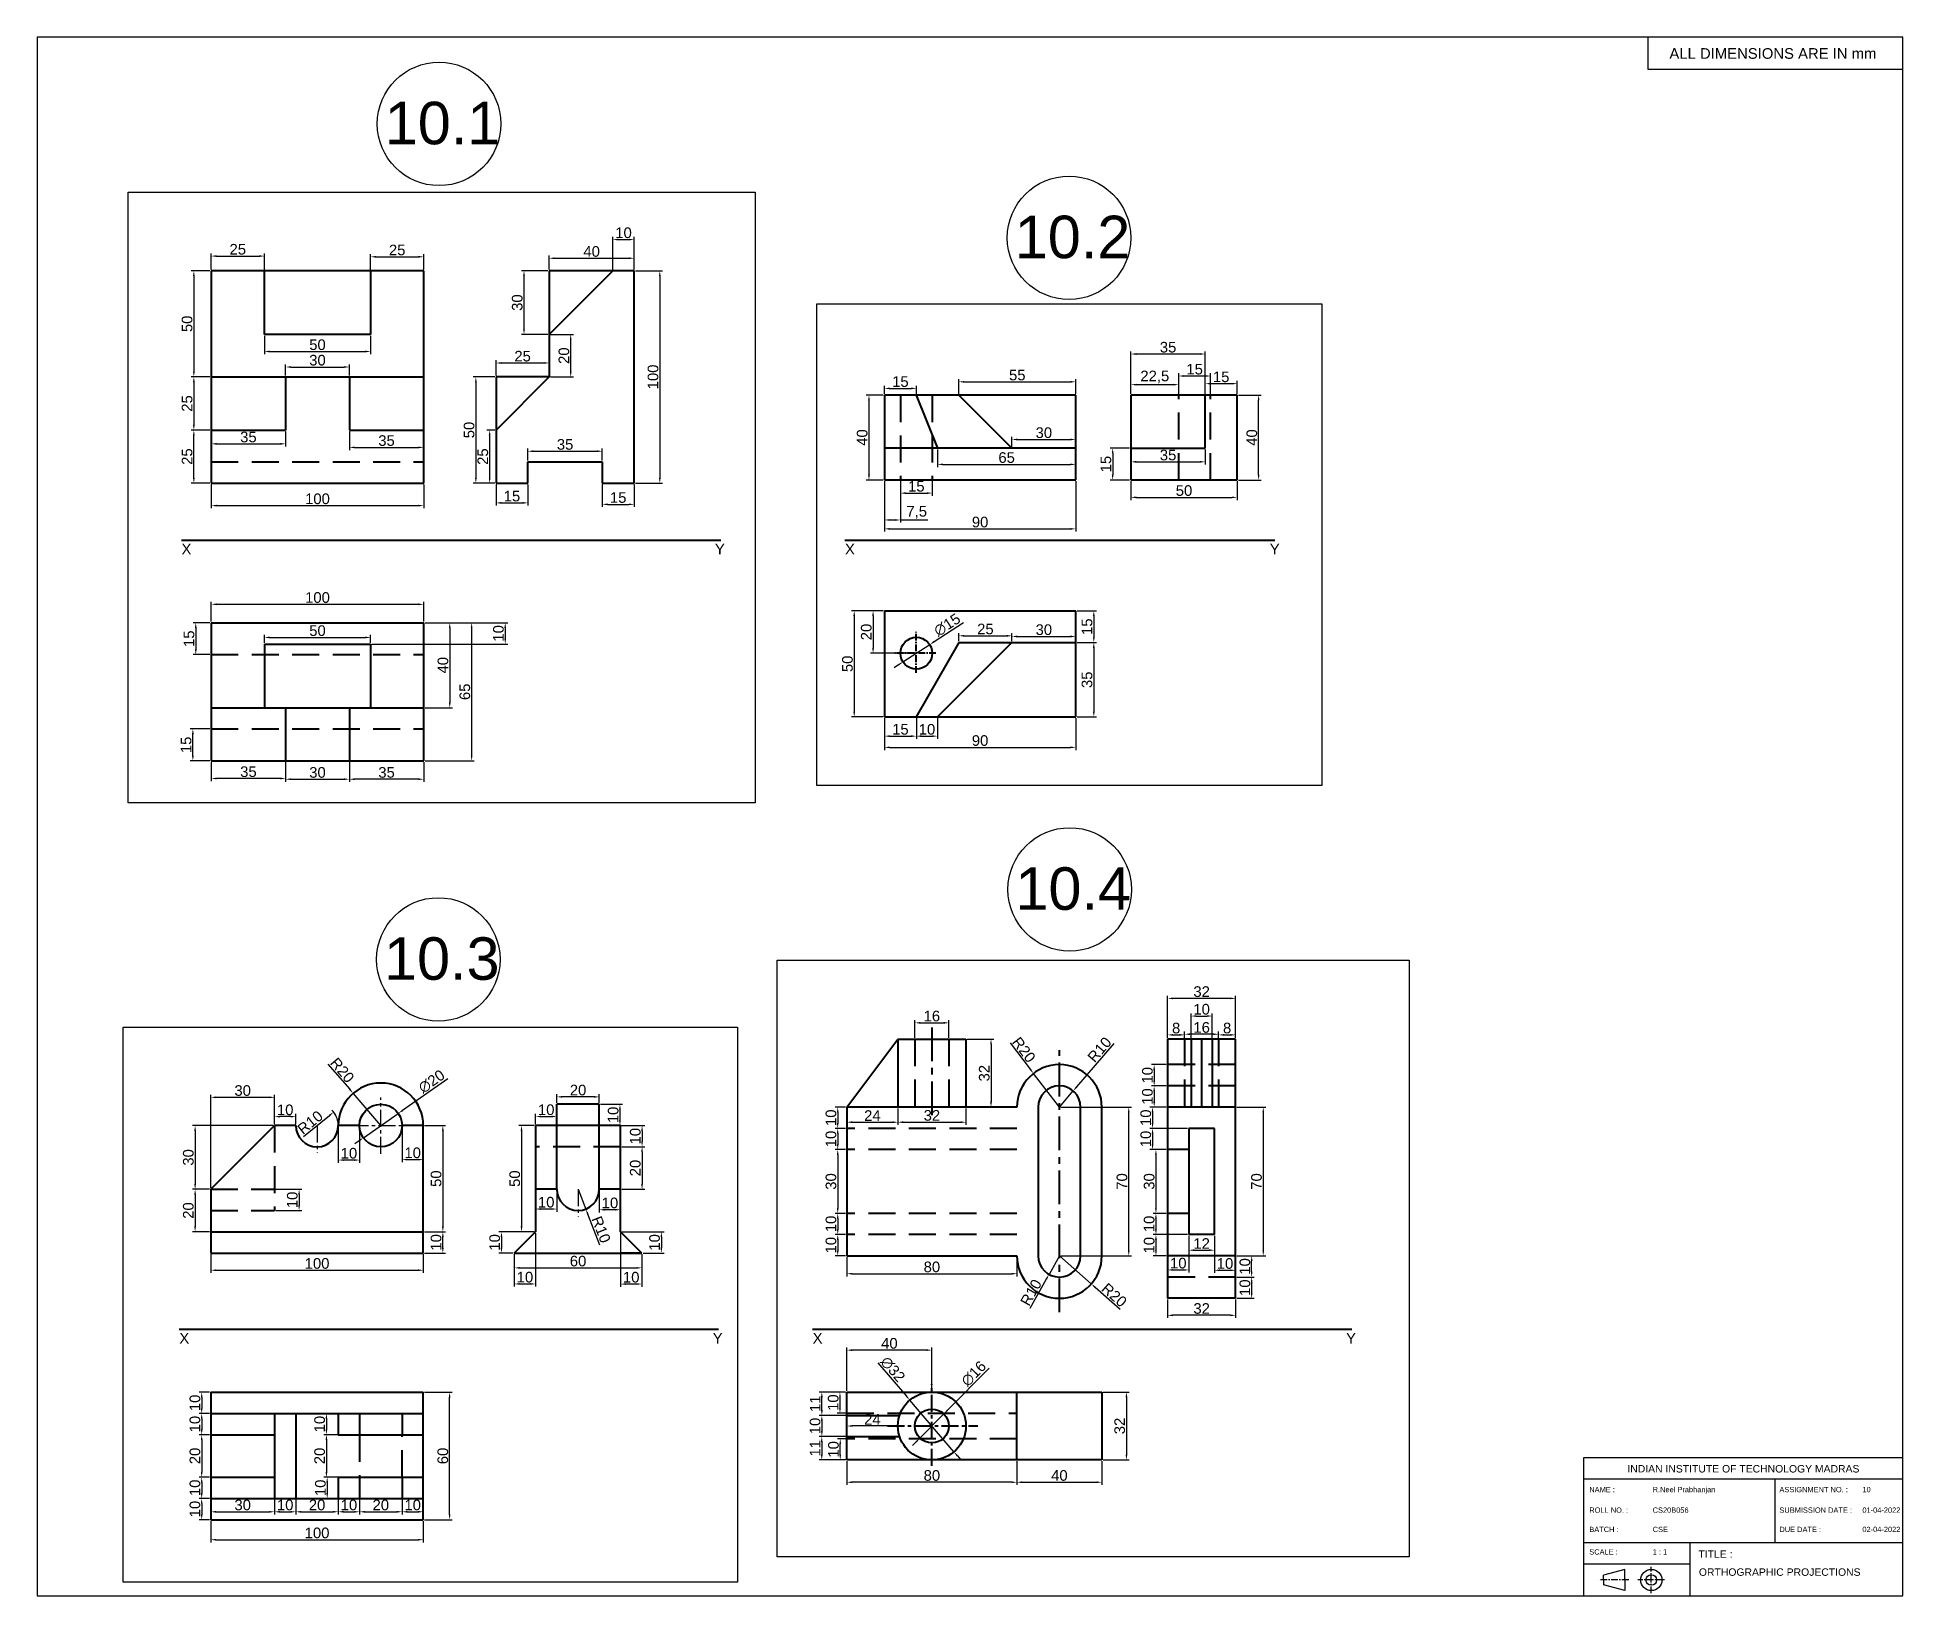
# Model space of a CAD drawing. Header units: millimetres. Extents: x 0 to 878, y 0 to 734.
import ezdxf

# ---------------------------------------------------------------- set-up
doc = ezdxf.new("R2010")
doc.units = ezdxf.units.MM
doc.linetypes.add('CENTER', pattern=[50.8, 31.75, -6.35, 6.35, -6.35])
doc.linetypes.add('DASHED', pattern=[19.05, 12.7, -6.35])
doc.styles.get("Standard").update_dxf_attribs({"font": 'arial.ttf'})
doc.dimstyles.new('ISO-25', dxfattribs={"dimtxt": 5, "dimasz": 2.5, "dimexe": 1.25, "dimexo": 0.625, "dimtad": 1, "dimtxsty": 'Standard', "dimcen": 2.5, "dimclrd": 3, "dimclre": 3, "dimclrt": 3, "dimadec": 0, "dimazin": 0, "dimtfac": 1, "dimtmove": 0, "dimatfit": 3, "dimfxl": 1, "dimlwd": 30, "dimlwe": 30, "dimarcsym": 0})

msp = doc.modelspace()

# ---------------------------------------------------------------- texts
for s, height, p in [('ALL DIMENSIONS ARE IN mm', 5, (768.056, 723.579)), ('10.1', 20, (163.504, 683.333)), ('10.2', 20, (459.979, 629.706)), ('10.4', 20, (460.286, 322.919)), ('10.3', 20, (163.168, 289.967)), ('INDIAN INSTITUTE OF TECHNOLOGY MADRAS', 3.5, (748.267, 58.009)), ('NAME : ', 2.5, (730.353, 48.718)), ('R.Neel Prabhanjan', 2.5, (760.173, 48.718)), ('ASSIGNMENT NO. : ', 2.5, (819.815, 48.718)), ('10', 2.5, (858.87, 48.718)), ('ROLL NO. : ', 2.5, (730.353, 39.039)), ('CS20B056', 2.5, (760.173, 39.039)), ('SUBMISSION DATE : ', 2.5, (819.815, 39.039)), ('01-04-2022', 2.5, (858.87, 39.039)), ('BATCH : ', 2.5, (730.353, 29.965)), ('CSE', 2.5, (760.173, 29.965)), ('DUE DATE : ', 2.5, (819.815, 29.965)), ('02-04-2022', 2.5, (858.87, 29.965)), ('SCALE : ', 2.5, (730.353, 19.379)), ('1 : 1', 2.5, (760.173, 19.379)), ('TITLE : ', 3.5, (781.69, 17.841)), ('ORTHOGRAPHIC PROJECTIONS', 3.5, (781.932, 9.372))]:
    msp.add_text(s, height=height).set_placement(p)
at = {"lineweight": 40}
for s, p in [('X', (67.86, 490.242)), ('Y', (318.869, 490.242)), ('X', (380.076, 490.242)), ('Y', (579.979, 490.242)), ('X', (66.838, 118.702)), ('Y', (317.847, 118.702)), ('X', (364.87, 118.702)), ('Y', (615.878, 118.702))]:
    msp.add_text(s, height=5, dxfattribs=at).set_placement(p)

# ---------------------------------------------------------------- blocks, each defined once
blk = doc.blocks.new('*D2')
at = {"color": 3, "lineweight": 30, "transparency": 16777216}
for p, q in [((81.85, 523.17), (81.85, 511.96)), ((181.85, 523.17), (181.85, 511.96)), ((84.35, 513.21), (179.35, 513.21))]:
    blk.add_line(p, q, dxfattribs=at)
at = {"color": 3, "transparency": 16777216}
for points in [[(84.35, 513.62), (84.35, 512.79), (81.85, 513.21)], [(179.35, 513.62), (179.35, 512.79), (181.85, 513.21)]]:
    blk.add_solid(points, dxfattribs=at)
at = {"layer": 'Defpoints', "color": 0, "transparency": 16777216}
for p in [(81.85, 523.79), (181.85, 523.79), (181.85, 513.21)]:
    blk.add_point(p, dxfattribs=at)
at = {"color": 3, "transparency": 16777216, "insert": (131.85, 516.39), "char_height": 5, "attachment_point": 5}
blk.add_mtext('100', dxfattribs=at)
blk = doc.blocks.new('*D3')
at = {"color": 3, "lineweight": 30, "transparency": 16777216}
for p, q in [((81.23, 548.79), (72.42, 548.79)), ((73.67, 526.29), (73.67, 546.29)), ((81.23, 523.79), (72.42, 523.79))]:
    blk.add_line(p, q, dxfattribs=at)
at = {"color": 3, "transparency": 16777216}
for points in [[(73.26, 546.29), (74.09, 546.29), (73.67, 548.79)], [(73.26, 526.29), (74.09, 526.29), (73.67, 523.79)]]:
    blk.add_solid(points, dxfattribs=at)
at = {"layer": 'Defpoints', "color": 0, "transparency": 16777216}
for p in [(73.67, 548.79), (81.85, 548.79), (81.85, 523.79)]:
    blk.add_point(p, dxfattribs=at)
at = {"color": 3, "transparency": 16777216, "insert": (70.5, 536.29), "char_height": 5, "attachment_point": 5, "rotation": 90}
blk.add_mtext('25', dxfattribs=at)
blk = doc.blocks.new('*D4')
at = {"color": 3, "lineweight": 30, "transparency": 16777216}
for p, q in [((81.85, 548.17), (81.85, 541.05)), ((116.85, 548.17), (116.85, 541.05)), ((84.35, 542.3), (114.35, 542.3))]:
    blk.add_line(p, q, dxfattribs=at)
at = {"color": 3, "transparency": 16777216}
for points in [[(84.35, 542.72), (84.35, 541.88), (81.85, 542.3)], [(114.35, 542.72), (114.35, 541.88), (116.85, 542.3)]]:
    blk.add_solid(points, dxfattribs=at)
at = {"layer": 'Defpoints', "color": 0, "transparency": 16777216}
for p in [(81.85, 548.79), (116.85, 548.79), (116.85, 542.3)]:
    blk.add_point(p, dxfattribs=at)
at = {"color": 3, "transparency": 16777216, "insert": (99.35, 545.48), "char_height": 5, "attachment_point": 5}
blk.add_mtext('35', dxfattribs=at)
blk = doc.blocks.new('*D5')
at = {"color": 3, "lineweight": 30, "transparency": 16777216}
for p, q in [((146.85, 548.17), (146.85, 539.38)), ((181.85, 548.17), (181.85, 539.38)), ((149.35, 540.63), (179.35, 540.63))]:
    blk.add_line(p, q, dxfattribs=at)
at = {"color": 3, "transparency": 16777216}
for points in [[(149.35, 541.04), (149.35, 540.21), (146.85, 540.63)], [(179.35, 541.04), (179.35, 540.21), (181.85, 540.63)]]:
    blk.add_solid(points, dxfattribs=at)
at = {"layer": 'Defpoints', "color": 0, "transparency": 16777216}
for p in [(146.85, 548.79), (181.85, 548.79), (181.85, 540.63)]:
    blk.add_point(p, dxfattribs=at)
at = {"color": 3, "transparency": 16777216, "insert": (164.35, 543.81), "char_height": 5, "attachment_point": 5}
blk.add_mtext('35', dxfattribs=at)
blk = doc.blocks.new('*D6')
at = {"color": 3, "lineweight": 30, "transparency": 16777216}
for p, q in [((81.23, 573.79), (72.42, 573.79)), ((73.67, 571.29), (73.67, 551.29)), ((81.23, 548.79), (72.42, 548.79))]:
    blk.add_line(p, q, dxfattribs=at)
at = {"color": 3, "transparency": 16777216}
for points in [[(73.26, 571.29), (74.09, 571.29), (73.67, 573.79)], [(73.26, 551.29), (74.09, 551.29), (73.67, 548.79)]]:
    blk.add_solid(points, dxfattribs=at)
at = {"layer": 'Defpoints', "color": 0, "transparency": 16777216}
for p in [(81.85, 573.79), (73.67, 548.79), (81.85, 548.79)]:
    blk.add_point(p, dxfattribs=at)
at = {"color": 3, "transparency": 16777216, "insert": (70.5, 561.29), "char_height": 5, "attachment_point": 5, "rotation": 90}
blk.add_mtext('25', dxfattribs=at)
blk = doc.blocks.new('*D7')
at = {"color": 3, "lineweight": 30, "transparency": 16777216}
for p, q in [((116.85, 574.42), (116.85, 579.72)), ((146.85, 574.42), (146.85, 579.72)), ((119.35, 578.47), (144.35, 578.47))]:
    blk.add_line(p, q, dxfattribs=at)
at = {"color": 3, "transparency": 16777216}
for points in [[(119.35, 578.88), (119.35, 578.05), (116.85, 578.47)], [(144.35, 578.88), (144.35, 578.05), (146.85, 578.47)]]:
    blk.add_solid(points, dxfattribs=at)
at = {"layer": 'Defpoints', "color": 0, "transparency": 16777216}
for p in [(116.85, 573.79), (146.85, 578.47), (146.85, 573.79)]:
    blk.add_point(p, dxfattribs=at)
at = {"color": 3, "transparency": 16777216, "insert": (131.85, 581.65), "char_height": 5, "attachment_point": 5}
blk.add_mtext('30', dxfattribs=at)
blk = doc.blocks.new('*D8')
at = {"color": 3, "lineweight": 30, "transparency": 16777216}
for p, q in [((81.23, 623.79), (72.42, 623.79)), ((73.67, 621.29), (73.67, 576.29)), ((81.23, 573.79), (72.42, 573.79))]:
    blk.add_line(p, q, dxfattribs=at)
at = {"color": 3, "transparency": 16777216}
for points in [[(73.26, 621.29), (74.09, 621.29), (73.67, 623.79)], [(73.26, 576.29), (74.09, 576.29), (73.67, 573.79)]]:
    blk.add_solid(points, dxfattribs=at)
at = {"layer": 'Defpoints', "color": 0, "transparency": 16777216}
for p in [(81.85, 623.79), (73.67, 573.79), (81.85, 573.79)]:
    blk.add_point(p, dxfattribs=at)
at = {"color": 3, "transparency": 16777216, "insert": (70.5, 598.79), "char_height": 5, "attachment_point": 5, "rotation": 90}
blk.add_mtext('50', dxfattribs=at)
blk = doc.blocks.new('*D9')
at = {"color": 3, "lineweight": 30, "transparency": 16777216}
for p, q in [((106.85, 593.17), (106.85, 584.51)), ((156.85, 593.17), (156.85, 584.51)), ((109.35, 585.76), (154.35, 585.76))]:
    blk.add_line(p, q, dxfattribs=at)
at = {"color": 3, "transparency": 16777216}
for points in [[(109.35, 586.18), (109.35, 585.35), (106.85, 585.76)], [(154.35, 586.18), (154.35, 585.35), (156.85, 585.76)]]:
    blk.add_solid(points, dxfattribs=at)
at = {"layer": 'Defpoints', "color": 0, "transparency": 16777216}
for p in [(106.85, 593.79), (156.85, 593.79), (156.85, 585.76)]:
    blk.add_point(p, dxfattribs=at)
at = {"color": 3, "transparency": 16777216, "insert": (131.85, 588.94), "char_height": 5, "attachment_point": 5}
blk.add_mtext('50', dxfattribs=at)
blk = doc.blocks.new('*D10')
at = {"color": 3, "lineweight": 30, "transparency": 16777216}
for p, q in [((81.85, 624.42), (81.85, 631.94)), ((84.35, 630.69), (104.35, 630.69)), ((106.85, 624.42), (106.85, 631.94))]:
    blk.add_line(p, q, dxfattribs=at)
at = {"color": 3, "transparency": 16777216}
for points in [[(84.35, 631.11), (84.35, 630.27), (81.85, 630.69)], [(104.35, 631.11), (104.35, 630.27), (106.85, 630.69)]]:
    blk.add_solid(points, dxfattribs=at)
at = {"layer": 'Defpoints', "color": 0, "transparency": 16777216}
for p in [(81.85, 623.79), (106.85, 630.69), (106.85, 623.79)]:
    blk.add_point(p, dxfattribs=at)
at = {"color": 3, "transparency": 16777216, "insert": (94.35, 633.87), "char_height": 5, "attachment_point": 5}
blk.add_mtext('25', dxfattribs=at)
blk = doc.blocks.new('*D11')
at = {"color": 3, "lineweight": 30, "transparency": 16777216}
for p, q in [((156.85, 624.42), (156.85, 631.6)), ((159.35, 630.35), (179.35, 630.35)), ((181.85, 624.42), (181.85, 631.6))]:
    blk.add_line(p, q, dxfattribs=at)
at = {"color": 3, "transparency": 16777216}
for points in [[(159.35, 630.77), (159.35, 629.94), (156.85, 630.35)], [(179.35, 630.77), (179.35, 629.94), (181.85, 630.35)]]:
    blk.add_solid(points, dxfattribs=at)
at = {"layer": 'Defpoints', "color": 0, "transparency": 16777216}
for p in [(156.85, 623.79), (181.85, 630.35), (181.85, 623.79)]:
    blk.add_point(p, dxfattribs=at)
at = {"color": 3, "transparency": 16777216, "insert": (169.35, 633.53), "char_height": 5, "attachment_point": 5}
blk.add_mtext('25', dxfattribs=at)
blk = doc.blocks.new('*D12')
at = {"color": 3, "lineweight": 30, "transparency": 16777216}
for p, q in [((215.87, 523.17), (215.87, 513.24)), ((230.87, 523.17), (230.87, 513.24)), ((218.37, 514.49), (228.37, 514.49))]:
    blk.add_line(p, q, dxfattribs=at)
at = {"color": 3, "transparency": 16777216}
for points in [[(218.37, 514.91), (218.37, 514.07), (215.87, 514.49)], [(228.37, 514.91), (228.37, 514.07), (230.87, 514.49)]]:
    blk.add_solid(points, dxfattribs=at)
at = {"layer": 'Defpoints', "color": 0, "transparency": 16777216}
for p in [(215.87, 523.79), (230.87, 523.79), (230.87, 514.49)]:
    blk.add_point(p, dxfattribs=at)
at = {"color": 3, "transparency": 16777216, "insert": (223.37, 517.67), "char_height": 5, "attachment_point": 5}
blk.add_mtext('15', dxfattribs=at)
blk = doc.blocks.new('*D13')
at = {"color": 3, "lineweight": 30, "transparency": 16777216}
for p, q in [((265.87, 523.17), (265.87, 512.56)), ((280.87, 523.17), (280.87, 512.56)), ((268.37, 513.81), (278.37, 513.81))]:
    blk.add_line(p, q, dxfattribs=at)
at = {"color": 3, "transparency": 16777216}
for points in [[(268.37, 514.23), (268.37, 513.4), (265.87, 513.81)], [(278.37, 514.23), (278.37, 513.4), (280.87, 513.81)]]:
    blk.add_solid(points, dxfattribs=at)
at = {"layer": 'Defpoints', "color": 0, "transparency": 16777216}
for p in [(265.87, 523.79), (280.87, 523.79), (280.87, 513.81)]:
    blk.add_point(p, dxfattribs=at)
at = {"color": 3, "transparency": 16777216, "insert": (273.37, 516.99), "char_height": 5, "attachment_point": 5}
blk.add_mtext('15', dxfattribs=at)
blk = doc.blocks.new('*D14')
at = {"color": 3, "lineweight": 30, "transparency": 16777216}
for p, q in [((230.87, 534.42), (230.87, 540.06)), ((233.37, 538.81), (263.37, 538.81)), ((265.87, 534.42), (265.87, 540.06))]:
    blk.add_line(p, q, dxfattribs=at)
at = {"color": 3, "transparency": 16777216}
for points in [[(233.37, 539.23), (233.37, 538.39), (230.87, 538.81)], [(263.37, 539.23), (263.37, 538.39), (265.87, 538.81)]]:
    blk.add_solid(points, dxfattribs=at)
at = {"layer": 'Defpoints', "color": 0, "transparency": 16777216}
for p in [(265.87, 538.81), (230.87, 533.79), (265.87, 533.79)]:
    blk.add_point(p, dxfattribs=at)
at = {"color": 3, "transparency": 16777216, "insert": (248.37, 541.99), "char_height": 5, "attachment_point": 5}
blk.add_mtext('35', dxfattribs=at)
blk = doc.blocks.new('*D15')
at = {"color": 3, "lineweight": 30, "transparency": 16777216}
for p, q in [((281.49, 623.79), (294.19, 623.79)), ((292.94, 621.29), (292.94, 526.29)), ((281.49, 523.79), (294.19, 523.79))]:
    blk.add_line(p, q, dxfattribs=at)
at = {"color": 3, "transparency": 16777216}
for points in [[(292.52, 621.29), (293.35, 621.29), (292.94, 623.79)], [(292.52, 526.29), (293.35, 526.29), (292.94, 523.79)]]:
    blk.add_solid(points, dxfattribs=at)
at = {"layer": 'Defpoints', "color": 0, "transparency": 16777216}
for p in [(280.87, 623.79), (280.87, 523.79), (292.94, 523.79)]:
    blk.add_point(p, dxfattribs=at)
at = {"color": 3, "transparency": 16777216, "insert": (289.76, 573.79), "char_height": 5, "attachment_point": 5, "rotation": 90}
blk.add_mtext('100', dxfattribs=at)
blk = doc.blocks.new('*D16')
at = {"color": 3, "lineweight": 30, "transparency": 16777216}
for p, q in [((215.87, 574.42), (215.87, 581.61)), ((218.37, 580.36), (238.37, 580.36)), ((240.87, 574.42), (240.87, 581.61))]:
    blk.add_line(p, q, dxfattribs=at)
at = {"color": 3, "transparency": 16777216}
for points in [[(218.37, 580.78), (218.37, 579.94), (215.87, 580.36)], [(238.37, 580.78), (238.37, 579.94), (240.87, 580.36)]]:
    blk.add_solid(points, dxfattribs=at)
at = {"layer": 'Defpoints', "color": 0, "transparency": 16777216}
for p in [(240.87, 580.36), (215.87, 573.79), (240.87, 573.79)]:
    blk.add_point(p, dxfattribs=at)
at = {"color": 3, "transparency": 16777216, "insert": (228.37, 583.54), "char_height": 5, "attachment_point": 5}
blk.add_mtext('25', dxfattribs=at)
blk = doc.blocks.new('*D17')
at = {"color": 3, "lineweight": 30, "transparency": 16777216}
for p, q in [((215.24, 573.79), (205.13, 573.79)), ((206.38, 571.29), (206.38, 526.29)), ((215.24, 523.79), (205.13, 523.79))]:
    blk.add_line(p, q, dxfattribs=at)
at = {"color": 3, "transparency": 16777216}
for points in [[(205.97, 571.29), (206.8, 571.29), (206.38, 573.79)], [(205.97, 526.29), (206.8, 526.29), (206.38, 523.79)]]:
    blk.add_solid(points, dxfattribs=at)
at = {"layer": 'Defpoints', "color": 0, "transparency": 16777216}
for p in [(215.87, 573.79), (206.38, 523.79), (215.87, 523.79)]:
    blk.add_point(p, dxfattribs=at)
at = {"color": 3, "transparency": 16777216, "insert": (203.2, 548.79), "char_height": 5, "attachment_point": 5, "rotation": 90}
blk.add_mtext('50', dxfattribs=at)
blk = doc.blocks.new('*D18')
at = {"color": 3, "lineweight": 30, "transparency": 16777216}
for p, q in [((240.87, 624.42), (240.87, 630.93)), ((243.37, 629.68), (278.37, 629.68)), ((280.87, 624.42), (280.87, 630.93))]:
    blk.add_line(p, q, dxfattribs=at)
at = {"color": 3, "transparency": 16777216}
for points in [[(243.37, 630.09), (243.37, 629.26), (240.87, 629.68)], [(278.37, 630.09), (278.37, 629.26), (280.87, 629.68)]]:
    blk.add_solid(points, dxfattribs=at)
at = {"layer": 'Defpoints', "color": 0, "transparency": 16777216}
for p in [(240.87, 623.79), (280.87, 629.68), (280.87, 623.79)]:
    blk.add_point(p, dxfattribs=at)
at = {"color": 3, "transparency": 16777216, "insert": (260.87, 632.85), "char_height": 5, "attachment_point": 5}
blk.add_mtext('40', dxfattribs=at)
blk = doc.blocks.new('*D19')
at = {"color": 3, "lineweight": 30, "transparency": 16777216}
for p, q in [((270.87, 624.42), (270.87, 639.71)), ((273.37, 638.46), (278.37, 638.46)), ((280.87, 624.42), (280.87, 639.71))]:
    blk.add_line(p, q, dxfattribs=at)
at = {"color": 3, "transparency": 16777216}
for points in [[(273.37, 638.88), (273.37, 638.04), (270.87, 638.46)], [(278.37, 638.88), (278.37, 638.04), (280.87, 638.46)]]:
    blk.add_solid(points, dxfattribs=at)
at = {"layer": 'Defpoints', "color": 0, "transparency": 16777216}
for p in [(280.87, 638.46), (270.87, 623.79), (280.87, 623.79)]:
    blk.add_point(p, dxfattribs=at)
at = {"color": 3, "transparency": 16777216, "insert": (275.87, 641.64), "char_height": 5, "attachment_point": 5}
blk.add_mtext('10', dxfattribs=at)
blk = doc.blocks.new('*D20')
at = {"color": 3, "lineweight": 30, "transparency": 16777216}
for p, q in [((240.24, 623.79), (227.78, 623.79)), ((229.03, 621.29), (229.03, 596.29)), ((240.24, 593.79), (227.78, 593.79))]:
    blk.add_line(p, q, dxfattribs=at)
at = {"color": 3, "transparency": 16777216}
for points in [[(228.62, 621.29), (229.45, 621.29), (229.03, 623.79)], [(228.62, 596.29), (229.45, 596.29), (229.03, 593.79)]]:
    blk.add_solid(points, dxfattribs=at)
at = {"layer": 'Defpoints', "color": 0, "transparency": 16777216}
for p in [(240.87, 623.79), (229.03, 593.79), (240.87, 593.79)]:
    blk.add_point(p, dxfattribs=at)
at = {"color": 3, "transparency": 16777216, "insert": (225.86, 608.79), "char_height": 5, "attachment_point": 5, "rotation": 90}
blk.add_mtext('30', dxfattribs=at)
blk = doc.blocks.new('*D21')
at = {"color": 3, "lineweight": 30, "transparency": 16777216}
for p, q in [((241.49, 593.79), (252.26, 593.79)), ((251.01, 576.29), (251.01, 591.29)), ((241.49, 573.79), (252.26, 573.79))]:
    blk.add_line(p, q, dxfattribs=at)
at = {"color": 3, "transparency": 16777216}
for points in [[(250.59, 591.29), (251.43, 591.29), (251.01, 593.79)], [(250.59, 576.29), (251.43, 576.29), (251.01, 573.79)]]:
    blk.add_solid(points, dxfattribs=at)
at = {"layer": 'Defpoints', "color": 0, "transparency": 16777216}
for p in [(240.87, 593.79), (251.01, 593.79), (240.87, 573.79)]:
    blk.add_point(p, dxfattribs=at)
at = {"color": 3, "transparency": 16777216, "insert": (247.83, 583.79), "char_height": 5, "attachment_point": 5, "rotation": 90}
blk.add_mtext('20', dxfattribs=at)
blk = doc.blocks.new('*D22')
at = {"color": 3, "lineweight": 30, "transparency": 16777216}
for p, q in [((215.24, 548.79), (211.61, 548.79)), ((212.86, 546.29), (212.86, 526.29)), ((215.24, 523.79), (211.61, 523.79))]:
    blk.add_line(p, q, dxfattribs=at)
at = {"color": 3, "transparency": 16777216}
for points in [[(212.44, 546.29), (213.28, 546.29), (212.86, 548.79)], [(212.44, 526.29), (213.28, 526.29), (212.86, 523.79)]]:
    blk.add_solid(points, dxfattribs=at)
at = {"layer": 'Defpoints', "color": 0, "transparency": 16777216}
for p in [(215.87, 548.79), (212.86, 523.79), (215.87, 523.79)]:
    blk.add_point(p, dxfattribs=at)
at = {"color": 3, "transparency": 16777216, "insert": (209.68, 536.29), "char_height": 5, "attachment_point": 5, "rotation": 90}
blk.add_mtext('25', dxfattribs=at)
blk = doc.blocks.new('*D23')
at = {"color": 3, "lineweight": 30, "transparency": 16777216}
for p, q in [((81.85, 392.43), (81.85, 383.49)), ((116.85, 392.43), (116.85, 383.49)), ((114.35, 384.74), (84.35, 384.74))]:
    blk.add_line(p, q, dxfattribs=at)
at = {"color": 3, "transparency": 16777216}
for points in [[(84.35, 385.15), (84.35, 384.32), (81.85, 384.74)], [(114.35, 385.15), (114.35, 384.32), (116.85, 384.74)]]:
    blk.add_solid(points, dxfattribs=at)
at = {"layer": 'Defpoints', "color": 0, "transparency": 16777216}
for p in [(81.85, 393.06), (116.85, 393.06), (81.85, 384.74)]:
    blk.add_point(p, dxfattribs=at)
at = {"color": 3, "transparency": 16777216, "insert": (99.35, 387.92), "char_height": 5, "attachment_point": 5}
blk.add_mtext('35', dxfattribs=at)
blk = doc.blocks.new('*D24')
at = {"color": 3, "lineweight": 30, "transparency": 16777216}
for p, q in [((116.85, 392.43), (116.85, 383.14)), ((146.85, 392.43), (146.85, 383.14)), ((119.35, 384.39), (144.35, 384.39))]:
    blk.add_line(p, q, dxfattribs=at)
at = {"color": 3, "transparency": 16777216}
for points in [[(119.35, 384.81), (119.35, 383.98), (116.85, 384.39)], [(144.35, 384.81), (144.35, 383.98), (146.85, 384.39)]]:
    blk.add_solid(points, dxfattribs=at)
at = {"layer": 'Defpoints', "color": 0, "transparency": 16777216}
for p in [(116.85, 393.06), (146.85, 393.06), (146.85, 384.39)]:
    blk.add_point(p, dxfattribs=at)
at = {"color": 3, "transparency": 16777216, "insert": (131.85, 387.57), "char_height": 5, "attachment_point": 5}
blk.add_mtext('30', dxfattribs=at)
blk = doc.blocks.new('*D25')
at = {"color": 3, "lineweight": 30, "transparency": 16777216}
for p, q in [((146.85, 392.43), (146.85, 383.14)), ((181.85, 392.43), (181.85, 383.14)), ((179.35, 384.39), (149.35, 384.39))]:
    blk.add_line(p, q, dxfattribs=at)
at = {"color": 3, "transparency": 16777216}
for points in [[(149.35, 384.81), (149.35, 383.98), (146.85, 384.39)], [(179.35, 384.81), (179.35, 383.98), (181.85, 384.39)]]:
    blk.add_solid(points, dxfattribs=at)
at = {"layer": 'Defpoints', "color": 0, "transparency": 16777216}
for p in [(146.85, 393.06), (181.85, 393.06), (146.85, 384.39)]:
    blk.add_point(p, dxfattribs=at)
at = {"color": 3, "transparency": 16777216, "insert": (164.35, 387.57), "char_height": 5, "attachment_point": 5}
blk.add_mtext('35', dxfattribs=at)
blk = doc.blocks.new('*D26')
at = {"color": 3, "lineweight": 30, "transparency": 16777216}
for p, q in [((81.85, 458.68), (81.85, 467.99)), ((84.35, 466.74), (179.35, 466.74)), ((181.85, 458.68), (181.85, 467.99))]:
    blk.add_line(p, q, dxfattribs=at)
at = {"color": 3, "transparency": 16777216}
for points in [[(84.35, 467.16), (84.35, 466.33), (81.85, 466.74)], [(179.35, 467.16), (179.35, 466.33), (181.85, 466.74)]]:
    blk.add_solid(points, dxfattribs=at)
at = {"layer": 'Defpoints', "color": 0, "transparency": 16777216}
for p in [(181.85, 466.74), (81.85, 458.06), (181.85, 458.06)]:
    blk.add_point(p, dxfattribs=at)
at = {"color": 3, "transparency": 16777216, "insert": (131.85, 469.92), "char_height": 5, "attachment_point": 5}
blk.add_mtext('100', dxfattribs=at)
blk = doc.blocks.new('*D27')
at = {"color": 3, "lineweight": 30, "transparency": 16777216}
for p, q in [((81.23, 458.06), (73.33, 458.06)), ((74.58, 455.56), (74.58, 445.56)), ((81.23, 443.06), (73.33, 443.06))]:
    blk.add_line(p, q, dxfattribs=at)
at = {"color": 3, "transparency": 16777216}
for points in [[(74.16, 455.56), (74.99, 455.56), (74.58, 458.06)], [(74.16, 445.56), (74.99, 445.56), (74.58, 443.06)]]:
    blk.add_solid(points, dxfattribs=at)
at = {"layer": 'Defpoints', "color": 0, "transparency": 16777216}
for p in [(81.85, 458.06), (74.58, 443.06), (81.85, 443.06)]:
    blk.add_point(p, dxfattribs=at)
at = {"color": 3, "transparency": 16777216, "insert": (71.4, 450.56), "char_height": 5, "attachment_point": 5, "rotation": 90}
blk.add_mtext('15', dxfattribs=at)
blk = doc.blocks.new('*D28')
at = {"color": 3, "lineweight": 30, "transparency": 16777216}
for p, q in [((81.23, 408.06), (71.95, 408.06)), ((73.2, 395.56), (73.2, 405.56)), ((81.23, 393.06), (71.95, 393.06))]:
    blk.add_line(p, q, dxfattribs=at)
at = {"color": 3, "transparency": 16777216}
for points in [[(72.78, 405.56), (73.62, 405.56), (73.2, 408.06)], [(72.78, 395.56), (73.62, 395.56), (73.2, 393.06)]]:
    blk.add_solid(points, dxfattribs=at)
at = {"layer": 'Defpoints', "color": 0, "transparency": 16777216}
for p in [(73.2, 408.06), (81.85, 408.06), (81.85, 393.06)]:
    blk.add_point(p, dxfattribs=at)
at = {"color": 3, "transparency": 16777216, "insert": (70.02, 400.56), "char_height": 5, "attachment_point": 5, "rotation": 90}
blk.add_mtext('15', dxfattribs=at)
blk = doc.blocks.new('*D29')
at = {"color": 3, "lineweight": 30, "transparency": 16777216}
for p, q in [((182.48, 458.06), (205.64, 458.06)), ((204.39, 455.56), (204.39, 395.56)), ((182.48, 393.06), (205.64, 393.06))]:
    blk.add_line(p, q, dxfattribs=at)
at = {"color": 3, "transparency": 16777216}
for points in [[(203.98, 455.56), (204.81, 455.56), (204.39, 458.06)], [(203.98, 395.56), (204.81, 395.56), (204.39, 393.06)]]:
    blk.add_solid(points, dxfattribs=at)
at = {"layer": 'Defpoints', "color": 0, "transparency": 16777216}
for p in [(181.85, 458.06), (181.85, 393.06), (204.39, 393.06)]:
    blk.add_point(p, dxfattribs=at)
at = {"color": 3, "transparency": 16777216, "insert": (201.21, 425.56), "char_height": 5, "attachment_point": 5, "rotation": 90}
blk.add_mtext('65', dxfattribs=at)
blk = doc.blocks.new('*D30')
at = {"color": 3, "lineweight": 30, "transparency": 16777216}
for p, q in [((182.48, 458.06), (195.34, 458.06)), ((194.09, 455.56), (194.09, 420.56)), ((182.48, 418.06), (195.34, 418.06))]:
    blk.add_line(p, q, dxfattribs=at)
at = {"color": 3, "transparency": 16777216}
for points in [[(193.67, 455.56), (194.51, 455.56), (194.09, 458.06)], [(193.67, 420.56), (194.51, 420.56), (194.09, 418.06)]]:
    blk.add_solid(points, dxfattribs=at)
at = {"layer": 'Defpoints', "color": 0, "transparency": 16777216}
for p in [(181.85, 458.06), (181.85, 418.06), (194.09, 418.06)]:
    blk.add_point(p, dxfattribs=at)
at = {"color": 3, "transparency": 16777216, "insert": (190.91, 438.06), "char_height": 5, "attachment_point": 5, "rotation": 90}
blk.add_mtext('40', dxfattribs=at)
blk = doc.blocks.new('*D31')
at = {"color": 3, "lineweight": 30, "transparency": 16777216}
for p, q in [((182.48, 458.06), (221.44, 458.06)), ((157.48, 448.06), (221.44, 448.06)), ((220.19, 455.56), (220.19, 450.56))]:
    blk.add_line(p, q, dxfattribs=at)
at = {"color": 3, "transparency": 16777216}
for points in [[(219.77, 455.56), (220.61, 455.56), (220.19, 458.06)], [(219.77, 450.56), (220.61, 450.56), (220.19, 448.06)]]:
    blk.add_solid(points, dxfattribs=at)
at = {"layer": 'Defpoints', "color": 0, "transparency": 16777216}
for p in [(181.85, 458.06), (156.85, 448.06), (220.19, 448.06)]:
    blk.add_point(p, dxfattribs=at)
at = {"color": 3, "transparency": 16777216, "insert": (217.01, 453.06), "char_height": 5, "attachment_point": 5, "rotation": 90}
blk.add_mtext('10', dxfattribs=at)
blk = doc.blocks.new('*D32')
at = {"color": 3, "lineweight": 30, "transparency": 16777216}
for p, q in [((106.85, 448.68), (106.85, 452.4)), ((109.35, 451.15), (154.35, 451.15)), ((156.85, 448.68), (156.85, 452.4))]:
    blk.add_line(p, q, dxfattribs=at)
at = {"color": 3, "transparency": 16777216}
for points in [[(109.35, 451.56), (109.35, 450.73), (106.85, 451.15)], [(154.35, 451.56), (154.35, 450.73), (156.85, 451.15)]]:
    blk.add_solid(points, dxfattribs=at)
at = {"layer": 'Defpoints', "color": 0, "transparency": 16777216}
for p in [(106.85, 448.06), (156.85, 451.15), (156.85, 448.06)]:
    blk.add_point(p, dxfattribs=at)
at = {"color": 3, "transparency": 16777216, "insert": (131.85, 454.32), "char_height": 5, "attachment_point": 5}
blk.add_mtext('50', dxfattribs=at)
blk = doc.blocks.new('*D33')
at = {"color": 3, "lineweight": 30, "transparency": 16777216}
for p, q in [((398.03, 565.27), (390.12, 565.27)), ((391.37, 562.77), (391.37, 527.77)), ((398.03, 525.27), (390.12, 525.27))]:
    blk.add_line(p, q, dxfattribs=at)
at = {"color": 3, "transparency": 16777216}
for points in [[(390.95, 562.77), (391.79, 562.77), (391.37, 565.27)], [(390.95, 527.77), (391.79, 527.77), (391.37, 525.27)]]:
    blk.add_solid(points, dxfattribs=at)
at = {"layer": 'Defpoints', "color": 0, "transparency": 16777216}
for p in [(398.66, 565.27), (391.37, 525.27), (398.66, 525.27)]:
    blk.add_point(p, dxfattribs=at)
at = {"color": 3, "transparency": 16777216, "insert": (388.19, 545.27), "char_height": 5, "attachment_point": 5, "rotation": 90}
blk.add_mtext('40', dxfattribs=at)
blk = doc.blocks.new('*D34')
at = {"color": 3, "lineweight": 30, "transparency": 16777216}
for p, q in [((398.66, 565.9), (398.66, 569.65)), ((401.16, 568.4), (411.16, 568.4)), ((413.66, 565.9), (413.66, 569.65))]:
    blk.add_line(p, q, dxfattribs=at)
at = {"color": 3, "transparency": 16777216}
for points in [[(401.16, 568.81), (401.16, 567.98), (398.66, 568.4)], [(411.16, 568.81), (411.16, 567.98), (413.66, 568.4)]]:
    blk.add_solid(points, dxfattribs=at)
at = {"layer": 'Defpoints', "color": 0, "transparency": 16777216}
for p in [(398.66, 565.27), (413.66, 568.4), (413.66, 565.27)]:
    blk.add_point(p, dxfattribs=at)
at = {"color": 3, "transparency": 16777216, "insert": (406.16, 571.57), "char_height": 5, "attachment_point": 5}
blk.add_mtext('15', dxfattribs=at)
blk = doc.blocks.new('*D35')
at = {"color": 3, "lineweight": 30, "transparency": 16777216}
for p, q in [((398.66, 524.65), (398.66, 505.2)), ((406.16, 524.65), (406.16, 505.2)), ((401.16, 506.45), (403.66, 506.45)), ((406.16, 506.45), (419.01, 506.45))]:
    blk.add_line(p, q, dxfattribs=at)
at = {"color": 3, "transparency": 16777216}
for points in [[(401.16, 506.86), (401.16, 506.03), (398.66, 506.45)], [(403.66, 506.86), (403.66, 506.03), (406.16, 506.45)]]:
    blk.add_solid(points, dxfattribs=at)
at = {"layer": 'Defpoints', "color": 0, "transparency": 16777216}
for p in [(398.66, 525.27), (406.16, 525.27), (406.16, 506.45)]:
    blk.add_point(p, dxfattribs=at)
at = {"color": 3, "transparency": 16777216, "insert": (413.83, 510.07), "char_height": 5, "attachment_point": 5}
blk.add_mtext('7,5', dxfattribs=at)
blk = doc.blocks.new('*D36')
at = {"color": 3, "lineweight": 30, "transparency": 16777216}
for p, q in [((406.16, 524.65), (406.16, 517.84)), ((408.66, 519.09), (418.66, 519.09)), ((421.16, 524.65), (421.16, 517.84))]:
    blk.add_line(p, q, dxfattribs=at)
at = {"color": 3, "transparency": 16777216}
for points in [[(408.66, 519.51), (408.66, 518.67), (406.16, 519.09)], [(418.66, 519.51), (418.66, 518.67), (421.16, 519.09)]]:
    blk.add_solid(points, dxfattribs=at)
at = {"layer": 'Defpoints', "color": 0, "transparency": 16777216}
for p in [(406.16, 525.27), (421.16, 525.27), (421.16, 519.09)]:
    blk.add_point(p, dxfattribs=at)
at = {"color": 3, "transparency": 16777216, "insert": (413.66, 522.27), "char_height": 5, "attachment_point": 5}
blk.add_mtext('15', dxfattribs=at)
blk = doc.blocks.new('*D37')
at = {"color": 3, "lineweight": 30, "transparency": 16777216}
for p, q in [((423.66, 539.65), (423.66, 531.37)), ((488.66, 539.65), (488.66, 531.37)), ((426.16, 532.62), (486.16, 532.62))]:
    blk.add_line(p, q, dxfattribs=at)
at = {"color": 3, "transparency": 16777216}
for points in [[(426.16, 533.04), (426.16, 532.2), (423.66, 532.62)], [(486.16, 533.04), (486.16, 532.2), (488.66, 532.62)]]:
    blk.add_solid(points, dxfattribs=at)
at = {"layer": 'Defpoints', "color": 0, "transparency": 16777216}
for p in [(423.66, 540.27), (488.66, 540.27), (488.66, 532.62)]:
    blk.add_point(p, dxfattribs=at)
at = {"color": 3, "transparency": 16777216, "insert": (456.16, 535.8), "char_height": 5, "attachment_point": 5}
blk.add_mtext('65', dxfattribs=at)
blk = doc.blocks.new('*D38')
at = {"color": 3, "lineweight": 30, "transparency": 16777216}
for p, q in [((458.66, 540.9), (458.66, 545.59)), ((461.16, 544.34), (486.16, 544.34)), ((488.66, 540.9), (488.66, 545.59))]:
    blk.add_line(p, q, dxfattribs=at)
at = {"color": 3, "transparency": 16777216}
for points in [[(461.16, 544.76), (461.16, 543.92), (458.66, 544.34)], [(486.16, 544.76), (486.16, 543.92), (488.66, 544.34)]]:
    blk.add_solid(points, dxfattribs=at)
at = {"layer": 'Defpoints', "color": 0, "transparency": 16777216}
for p in [(488.66, 544.34), (458.66, 540.27), (488.66, 540.27)]:
    blk.add_point(p, dxfattribs=at)
at = {"color": 3, "transparency": 16777216, "insert": (473.66, 547.52), "char_height": 5, "attachment_point": 5}
blk.add_mtext('30', dxfattribs=at)
blk = doc.blocks.new('*D39')
at = {"color": 3, "lineweight": 30, "transparency": 16777216}
for p, q in [((433.66, 565.9), (433.66, 572.74)), ((436.16, 571.49), (486.16, 571.49)), ((488.66, 565.9), (488.66, 572.74))]:
    blk.add_line(p, q, dxfattribs=at)
at = {"color": 3, "transparency": 16777216}
for points in [[(436.16, 571.9), (436.16, 571.07), (433.66, 571.49)], [(486.16, 571.9), (486.16, 571.07), (488.66, 571.49)]]:
    blk.add_solid(points, dxfattribs=at)
at = {"layer": 'Defpoints', "color": 0, "transparency": 16777216}
for p in [(488.66, 571.49), (433.66, 565.27), (488.66, 565.27)]:
    blk.add_point(p, dxfattribs=at)
at = {"color": 3, "transparency": 16777216, "insert": (461.16, 574.65), "char_height": 5, "attachment_point": 5}
blk.add_mtext('55', dxfattribs=at)
blk = doc.blocks.new('*D40')
at = {"color": 3, "lineweight": 30, "transparency": 16777216}
for p, q in [((398.66, 524.65), (398.66, 501.01)), ((488.66, 524.65), (488.66, 501.01)), ((401.16, 502.26), (486.16, 502.26))]:
    blk.add_line(p, q, dxfattribs=at)
at = {"color": 3, "transparency": 16777216}
for points in [[(401.16, 502.68), (401.16, 501.85), (398.66, 502.26)], [(486.16, 502.68), (486.16, 501.85), (488.66, 502.26)]]:
    blk.add_solid(points, dxfattribs=at)
at = {"layer": 'Defpoints', "color": 0, "transparency": 16777216}
for p in [(398.66, 525.27), (488.66, 525.27), (488.66, 502.26)]:
    blk.add_point(p, dxfattribs=at)
at = {"color": 3, "transparency": 16777216, "insert": (443.66, 505.44), "char_height": 5, "attachment_point": 5}
blk.add_mtext('90', dxfattribs=at)
blk = doc.blocks.new('*D41')
at = {"color": 3, "lineweight": 30, "transparency": 16777216}
for p, q in [((398.66, 413.08), (398.66, 398.15)), ((488.66, 413.08), (488.66, 398.15)), ((401.16, 399.4), (486.16, 399.4))]:
    blk.add_line(p, q, dxfattribs=at)
at = {"color": 3, "transparency": 16777216}
for points in [[(401.16, 399.82), (401.16, 398.98), (398.66, 399.4)], [(486.16, 399.82), (486.16, 398.98), (488.66, 399.4)]]:
    blk.add_solid(points, dxfattribs=at)
at = {"layer": 'Defpoints', "color": 0, "transparency": 16777216}
for p in [(398.66, 413.71), (488.66, 413.71), (488.66, 399.4)]:
    blk.add_point(p, dxfattribs=at)
at = {"color": 3, "transparency": 16777216, "insert": (443.66, 402.58), "char_height": 5, "attachment_point": 5}
blk.add_mtext('90', dxfattribs=at)
blk = doc.blocks.new('*D42')
at = {"color": 3, "lineweight": 30, "transparency": 16777216}
for p, q in [((398.66, 413.08), (398.66, 403.43)), ((413.66, 413.08), (413.66, 403.43)), ((401.16, 404.68), (411.16, 404.68))]:
    blk.add_line(p, q, dxfattribs=at)
at = {"color": 3, "transparency": 16777216}
for points in [[(401.16, 405.1), (401.16, 404.26), (398.66, 404.68)], [(411.16, 405.1), (411.16, 404.26), (413.66, 404.68)]]:
    blk.add_solid(points, dxfattribs=at)
at = {"layer": 'Defpoints', "color": 0, "transparency": 16777216}
for p in [(398.66, 413.71), (413.66, 413.71), (413.66, 404.68)]:
    blk.add_point(p, dxfattribs=at)
at = {"color": 3, "transparency": 16777216, "insert": (406.16, 407.86), "char_height": 5, "attachment_point": 5}
blk.add_mtext('15', dxfattribs=at)
blk = doc.blocks.new('*D43')
at = {"color": 3, "lineweight": 30, "transparency": 16777216}
for p, q in [((413.66, 413.08), (413.66, 403.43)), ((423.66, 413.08), (423.66, 403.43)), ((416.16, 404.68), (421.16, 404.68))]:
    blk.add_line(p, q, dxfattribs=at)
at = {"color": 3, "transparency": 16777216}
for points in [[(416.16, 405.1), (416.16, 404.26), (413.66, 404.68)], [(421.16, 405.1), (421.16, 404.26), (423.66, 404.68)]]:
    blk.add_solid(points, dxfattribs=at)
at = {"layer": 'Defpoints', "color": 0, "transparency": 16777216}
for p in [(413.66, 413.71), (423.66, 413.71), (423.66, 404.68)]:
    blk.add_point(p, dxfattribs=at)
at = {"color": 3, "transparency": 16777216, "insert": (418.66, 407.86), "char_height": 5, "attachment_point": 5}
blk.add_mtext('10', dxfattribs=at)
blk = doc.blocks.new('*D44')
at = {"color": 3, "lineweight": 30, "transparency": 16777216}
for p, q in [((433.66, 449.33), (433.66, 453.16)), ((436.16, 451.91), (456.16, 451.91)), ((458.66, 449.33), (458.66, 453.16))]:
    blk.add_line(p, q, dxfattribs=at)
at = {"color": 3, "transparency": 16777216}
for points in [[(436.16, 452.33), (436.16, 451.49), (433.66, 451.91)], [(456.16, 452.33), (456.16, 451.49), (458.66, 451.91)]]:
    blk.add_solid(points, dxfattribs=at)
at = {"layer": 'Defpoints', "color": 0, "transparency": 16777216}
for p in [(433.66, 448.71), (458.66, 451.91), (458.66, 448.71)]:
    blk.add_point(p, dxfattribs=at)
at = {"color": 3, "transparency": 16777216, "insert": (446.16, 455.09), "char_height": 5, "attachment_point": 5}
blk.add_mtext('25', dxfattribs=at)
blk = doc.blocks.new('*D45')
at = {"color": 3, "lineweight": 30, "transparency": 16777216}
for p, q in [((458.66, 449.33), (458.66, 452.85)), ((461.16, 451.6), (486.16, 451.6)), ((488.66, 449.33), (488.66, 452.85))]:
    blk.add_line(p, q, dxfattribs=at)
at = {"color": 3, "transparency": 16777216}
for points in [[(461.16, 452.02), (461.16, 451.18), (458.66, 451.6)], [(486.16, 452.02), (486.16, 451.18), (488.66, 451.6)]]:
    blk.add_solid(points, dxfattribs=at)
at = {"layer": 'Defpoints', "color": 0, "transparency": 16777216}
for p in [(458.66, 448.71), (488.66, 451.6), (488.66, 448.71)]:
    blk.add_point(p, dxfattribs=at)
at = {"color": 3, "transparency": 16777216, "insert": (473.66, 454.78), "char_height": 5, "attachment_point": 5}
blk.add_mtext('30', dxfattribs=at)
blk = doc.blocks.new('*D46')
at = {"color": 3, "lineweight": 30, "transparency": 16777216}
for p, q in [((489.28, 448.71), (498.42, 448.71)), ((497.17, 446.21), (497.17, 416.21)), ((489.28, 413.71), (498.42, 413.71))]:
    blk.add_line(p, q, dxfattribs=at)
at = {"color": 3, "transparency": 16777216}
for points in [[(496.76, 446.21), (497.59, 446.21), (497.17, 448.71)], [(496.76, 416.21), (497.59, 416.21), (497.17, 413.71)]]:
    blk.add_solid(points, dxfattribs=at)
at = {"layer": 'Defpoints', "color": 0, "transparency": 16777216}
for p in [(488.66, 448.71), (488.66, 413.71), (497.17, 413.71)]:
    blk.add_point(p, dxfattribs=at)
at = {"color": 3, "transparency": 16777216, "insert": (493.99, 431.21), "char_height": 5, "attachment_point": 5, "rotation": 90}
blk.add_mtext('35', dxfattribs=at)
blk = doc.blocks.new('*D47')
at = {"color": 3, "lineweight": 30, "transparency": 16777216}
for p, q in [((489.28, 463.71), (498.42, 463.71)), ((497.17, 461.21), (497.17, 451.21)), ((489.28, 448.71), (498.42, 448.71))]:
    blk.add_line(p, q, dxfattribs=at)
at = {"color": 3, "transparency": 16777216}
for points in [[(496.76, 461.21), (497.59, 461.21), (497.17, 463.71)], [(496.76, 451.21), (497.59, 451.21), (497.17, 448.71)]]:
    blk.add_solid(points, dxfattribs=at)
at = {"layer": 'Defpoints', "color": 0, "transparency": 16777216}
for p in [(488.66, 463.71), (488.66, 448.71), (497.17, 448.71)]:
    blk.add_point(p, dxfattribs=at)
at = {"color": 3, "transparency": 16777216, "insert": (494, 456.21), "char_height": 5, "attachment_point": 5, "rotation": 90}
blk.add_mtext('15', dxfattribs=at)
blk = doc.blocks.new('*D48')
at = {"color": 3, "lineweight": 30, "transparency": 16777216}
for p, q in [((398.03, 463.71), (383.18, 463.71)), ((384.43, 461.21), (384.43, 416.21)), ((398.03, 413.71), (383.18, 413.71))]:
    blk.add_line(p, q, dxfattribs=at)
at = {"color": 3, "transparency": 16777216}
for points in [[(384.02, 461.21), (384.85, 461.21), (384.43, 463.71)], [(384.02, 416.21), (384.85, 416.21), (384.43, 413.71)]]:
    blk.add_solid(points, dxfattribs=at)
at = {"layer": 'Defpoints', "color": 0, "transparency": 16777216}
for p in [(398.66, 463.71), (384.43, 413.71), (398.66, 413.71)]:
    blk.add_point(p, dxfattribs=at)
at = {"color": 3, "transparency": 16777216, "insert": (381.26, 438.71), "char_height": 5, "attachment_point": 5, "rotation": 90}
blk.add_mtext('50', dxfattribs=at)
blk = doc.blocks.new('*D49')
at = {"color": 3, "lineweight": 30, "transparency": 16777216}
for p, q in [((398.03, 463.71), (392.05, 463.71)), ((393.3, 461.21), (393.3, 446.21)), ((413.03, 443.71), (392.05, 443.71))]:
    blk.add_line(p, q, dxfattribs=at)
at = {"color": 3, "transparency": 16777216}
for points in [[(392.88, 461.21), (393.71, 461.21), (393.3, 463.71)], [(392.88, 446.21), (393.71, 446.21), (393.3, 443.71)]]:
    blk.add_solid(points, dxfattribs=at)
at = {"layer": 'Defpoints', "color": 0, "transparency": 16777216}
for p in [(398.66, 463.71), (393.3, 443.71), (413.66, 443.71)]:
    blk.add_point(p, dxfattribs=at)
at = {"color": 3, "transparency": 16777216, "insert": (390.12, 453.71), "char_height": 5, "attachment_point": 5, "rotation": 90}
blk.add_mtext('20', dxfattribs=at)
blk = doc.blocks.new('*D50')
at = {"color": 3, "lineweight": 30, "transparency": 16777216}
for p, q in [((435.8, 458.06), (422.05, 449.15)), ((407.36, 439.63), (419.95, 447.79)), ((405.27, 438.27), (403.17, 436.91))]:
    blk.add_line(p, q, dxfattribs=at)
at = {"color": 3, "transparency": 16777216}
for points in [[(421.82, 449.5), (422.27, 448.8), (419.95, 447.79)], [(405.04, 438.62), (405.49, 437.92), (407.36, 439.63)]]:
    blk.add_solid(points, dxfattribs=at)
at = {"layer": 'Defpoints', "color": 0, "transparency": 16777216}
for p in [(419.95, 447.79), (407.36, 439.63)]:
    blk.add_point(p, dxfattribs=at)
at = {"color": 3, "transparency": 16777216, "insert": (428.17, 457.07), "char_height": 5, "attachment_point": 5, "rotation": 32.95277}
blk.add_mtext('∅15', dxfattribs=at)
blk = doc.blocks.new('*D51')
at = {"color": 3, "lineweight": 30, "transparency": 16777216}
for p, q in [((514.63, 524.65), (514.63, 515.84)), ((564.63, 524.65), (564.63, 515.84)), ((517.13, 517.09), (562.13, 517.09))]:
    blk.add_line(p, q, dxfattribs=at)
at = {"color": 3, "transparency": 16777216}
for points in [[(517.13, 517.51), (517.13, 516.68), (514.63, 517.09)], [(562.13, 517.51), (562.13, 516.68), (564.63, 517.09)]]:
    blk.add_solid(points, dxfattribs=at)
at = {"layer": 'Defpoints', "color": 0, "transparency": 16777216}
for p in [(514.63, 525.27), (564.63, 525.27), (564.63, 517.09)]:
    blk.add_point(p, dxfattribs=at)
at = {"color": 3, "transparency": 16777216, "insert": (539.63, 520.27), "char_height": 5, "attachment_point": 5}
blk.add_mtext('50', dxfattribs=at)
blk = doc.blocks.new('*D52')
at = {"color": 3, "lineweight": 30, "transparency": 16777216}
for p, q in [((514.01, 540.27), (504.81, 540.27)), ((506.06, 537.77), (506.06, 527.77)), ((514.01, 525.27), (504.81, 525.27))]:
    blk.add_line(p, q, dxfattribs=at)
at = {"color": 3, "transparency": 16777216}
for points in [[(505.64, 537.77), (506.47, 537.77), (506.06, 540.27)], [(505.64, 527.77), (506.47, 527.77), (506.06, 525.27)]]:
    blk.add_solid(points, dxfattribs=at)
at = {"layer": 'Defpoints', "color": 0, "transparency": 16777216}
for p in [(514.63, 540.27), (506.06, 525.27), (514.63, 525.27)]:
    blk.add_point(p, dxfattribs=at)
at = {"color": 3, "transparency": 16777216, "insert": (502.88, 532.77), "char_height": 5, "attachment_point": 5, "rotation": 90}
blk.add_mtext('15', dxfattribs=at)
blk = doc.blocks.new('*D53')
at = {"color": 3, "lineweight": 30, "transparency": 16777216}
for p, q in [((565.26, 565.27), (575.98, 565.27)), ((574.73, 527.77), (574.73, 562.77)), ((565.26, 525.27), (575.98, 525.27))]:
    blk.add_line(p, q, dxfattribs=at)
at = {"color": 3, "transparency": 16777216}
for points in [[(574.31, 562.77), (575.14, 562.77), (574.73, 565.27)], [(574.31, 527.77), (575.14, 527.77), (574.73, 525.27)]]:
    blk.add_solid(points, dxfattribs=at)
at = {"layer": 'Defpoints', "color": 0, "transparency": 16777216}
for p in [(564.63, 565.27), (574.73, 565.27), (564.63, 525.27)]:
    blk.add_point(p, dxfattribs=at)
at = {"color": 3, "transparency": 16777216, "insert": (571.55, 545.27), "char_height": 5, "attachment_point": 5, "rotation": 90}
blk.add_mtext('40', dxfattribs=at)
blk = doc.blocks.new('*D54')
at = {"color": 3, "lineweight": 30, "transparency": 16777216}
for p, q in [((514.63, 565.9), (514.63, 571.41)), ((537.13, 565.9), (537.13, 571.41)), ((517.13, 570.16), (534.63, 570.16))]:
    blk.add_line(p, q, dxfattribs=at)
at = {"color": 3, "transparency": 16777216}
for points in [[(517.13, 570.57), (517.13, 569.74), (514.63, 570.16)], [(534.63, 570.57), (534.63, 569.74), (537.13, 570.16)]]:
    blk.add_solid(points, dxfattribs=at)
at = {"layer": 'Defpoints', "color": 0, "transparency": 16777216}
for p in [(514.63, 565.27), (537.13, 570.16), (537.13, 565.27)]:
    blk.add_point(p, dxfattribs=at)
at = {"color": 3, "transparency": 16777216, "insert": (525.88, 573.79), "char_height": 5, "attachment_point": 5}
blk.add_mtext('22,5', dxfattribs=at)
blk = doc.blocks.new('*D55')
at = {"color": 3, "lineweight": 30, "transparency": 16777216}
for p, q in [((549.63, 565.9), (549.63, 571.88)), ((552.13, 570.63), (562.13, 570.63)), ((564.63, 565.9), (564.63, 571.88))]:
    blk.add_line(p, q, dxfattribs=at)
at = {"color": 3, "transparency": 16777216}
for points in [[(552.13, 571.04), (552.13, 570.21), (549.63, 570.63)], [(562.13, 571.04), (562.13, 570.21), (564.63, 570.63)]]:
    blk.add_solid(points, dxfattribs=at)
at = {"layer": 'Defpoints', "color": 0, "transparency": 16777216}
for p in [(564.63, 570.63), (549.63, 565.27), (564.63, 565.27)]:
    blk.add_point(p, dxfattribs=at)
at = {"color": 3, "transparency": 16777216, "insert": (557.13, 573.8), "char_height": 5, "attachment_point": 5}
blk.add_mtext('15', dxfattribs=at)
blk = doc.blocks.new('*D56')
at = {"color": 3, "lineweight": 30, "transparency": 16777216}
for p, q in [((537.13, 565.9), (537.13, 575.49)), ((539.63, 574.24), (549.63, 574.24)), ((552.13, 565.9), (552.13, 575.49))]:
    blk.add_line(p, q, dxfattribs=at)
at = {"color": 3, "transparency": 16777216}
for points in [[(539.63, 574.65), (539.63, 573.82), (537.13, 574.24)], [(549.63, 574.65), (549.63, 573.82), (552.13, 574.24)]]:
    blk.add_solid(points, dxfattribs=at)
at = {"layer": 'Defpoints', "color": 0, "transparency": 16777216}
for p in [(552.13, 574.24), (537.13, 565.27), (552.13, 565.27)]:
    blk.add_point(p, dxfattribs=at)
at = {"color": 3, "transparency": 16777216, "insert": (544.63, 577.42), "char_height": 5, "attachment_point": 5}
blk.add_mtext('15', dxfattribs=at)
blk = doc.blocks.new('*D57')
at = {"color": 3, "lineweight": 30, "transparency": 16777216}
for p, q in [((514.63, 565.9), (514.63, 585.83)), ((547.13, 584.58), (517.13, 584.58)), ((549.63, 565.9), (549.63, 585.83))]:
    blk.add_line(p, q, dxfattribs=at)
at = {"color": 3, "transparency": 16777216}
for points in [[(517.13, 585), (517.13, 584.16), (514.63, 584.58)], [(547.13, 585), (547.13, 584.16), (549.63, 584.58)]]:
    blk.add_solid(points, dxfattribs=at)
at = {"layer": 'Defpoints', "color": 0, "transparency": 16777216}
for p in [(514.63, 584.58), (514.63, 565.27), (549.63, 565.27)]:
    blk.add_point(p, dxfattribs=at)
at = {"color": 3, "transparency": 16777216, "insert": (532.13, 587.76), "char_height": 5, "attachment_point": 5}
blk.add_mtext('35', dxfattribs=at)
blk = doc.blocks.new('*D58')
at = {"color": 3, "lineweight": 30, "transparency": 16777216}
for p, q in [((514.63, 539.65), (514.63, 532.57)), ((549.63, 539.65), (549.63, 532.57)), ((517.13, 533.82), (547.13, 533.82))]:
    blk.add_line(p, q, dxfattribs=at)
at = {"color": 3, "transparency": 16777216}
for points in [[(517.13, 534.23), (517.13, 533.4), (514.63, 533.82)], [(547.13, 534.23), (547.13, 533.4), (549.63, 533.82)]]:
    blk.add_solid(points, dxfattribs=at)
at = {"layer": 'Defpoints', "color": 0, "transparency": 16777216}
for p in [(514.63, 540.27), (549.63, 540.27), (549.63, 533.82)]:
    blk.add_point(p, dxfattribs=at)
at = {"color": 3, "transparency": 16777216, "insert": (532.13, 537), "char_height": 5, "attachment_point": 5}
blk.add_mtext('35', dxfattribs=at)
blk = doc.blocks.new('*D59')
at = {"color": 3, "lineweight": 30, "transparency": 16777216}
for p, q in [((81.65, 160.72), (81.65, 151.98)), ((181.65, 160.72), (181.65, 151.98)), ((84.15, 153.23), (179.15, 153.23))]:
    blk.add_line(p, q, dxfattribs=at)
at = {"color": 3, "transparency": 16777216}
for points in [[(84.15, 153.65), (84.15, 152.82), (81.65, 153.23)], [(179.15, 153.65), (179.15, 152.82), (181.65, 153.23)]]:
    blk.add_solid(points, dxfattribs=at)
at = {"layer": 'Defpoints', "color": 0, "transparency": 16777216}
for p in [(81.65, 161.34), (181.65, 161.34), (181.65, 153.23)]:
    blk.add_point(p, dxfattribs=at)
at = {"color": 3, "transparency": 16777216, "insert": (131.65, 156.41), "char_height": 5, "attachment_point": 5}
blk.add_mtext('100', dxfattribs=at)
blk = doc.blocks.new('*D60')
at = {"color": 3, "lineweight": 30, "transparency": 16777216}
for p, q in [((182.28, 171.34), (192.09, 171.34)), ((190.84, 163.84), (190.84, 168.84)), ((182.28, 161.34), (192.09, 161.34))]:
    blk.add_line(p, q, dxfattribs=at)
at = {"color": 3, "transparency": 16777216}
for points in [[(190.43, 168.84), (191.26, 168.84), (190.84, 171.34)], [(190.43, 163.84), (191.26, 163.84), (190.84, 161.34)]]:
    blk.add_solid(points, dxfattribs=at)
at = {"layer": 'Defpoints', "color": 0, "transparency": 16777216}
for p in [(181.65, 171.34), (190.84, 171.34), (181.65, 161.34)]:
    blk.add_point(p, dxfattribs=at)
at = {"color": 3, "transparency": 16777216, "insert": (187.66, 166.34), "char_height": 5, "attachment_point": 5, "rotation": 90}
blk.add_mtext('10', dxfattribs=at)
blk = doc.blocks.new('*D61')
at = {"color": 3, "lineweight": 30, "transparency": 16777216}
for p, q in [((182.28, 221.34), (192.09, 221.34)), ((190.84, 218.84), (190.84, 173.84)), ((182.28, 171.34), (192.09, 171.34))]:
    blk.add_line(p, q, dxfattribs=at)
at = {"color": 3, "transparency": 16777216}
for points in [[(190.43, 218.84), (191.26, 218.84), (190.84, 221.34)], [(190.43, 173.84), (191.26, 173.84), (190.84, 171.34)]]:
    blk.add_solid(points, dxfattribs=at)
at = {"layer": 'Defpoints', "color": 0, "transparency": 16777216}
for p in [(181.65, 221.34), (181.65, 171.34), (190.84, 171.34)]:
    blk.add_point(p, dxfattribs=at)
at = {"color": 3, "transparency": 16777216, "insert": (187.66, 196.34), "char_height": 5, "attachment_point": 5, "rotation": 90}
blk.add_mtext('50', dxfattribs=at)
blk = doc.blocks.new('*D62')
at = {"color": 3, "lineweight": 30, "transparency": 16777216}
for p, q in [((81.03, 191.34), (73.01, 191.34)), ((74.26, 188.84), (74.26, 173.84)), ((81.03, 171.34), (73.01, 171.34))]:
    blk.add_line(p, q, dxfattribs=at)
at = {"color": 3, "transparency": 16777216}
for points in [[(73.84, 188.84), (74.67, 188.84), (74.26, 191.34)], [(73.84, 173.84), (74.67, 173.84), (74.26, 171.34)]]:
    blk.add_solid(points, dxfattribs=at)
at = {"layer": 'Defpoints', "color": 0, "transparency": 16777216}
for p in [(81.65, 191.34), (74.26, 171.34), (81.65, 171.34)]:
    blk.add_point(p, dxfattribs=at)
at = {"color": 3, "transparency": 16777216, "insert": (71.08, 181.34), "char_height": 5, "attachment_point": 5, "rotation": 90}
blk.add_mtext('20', dxfattribs=at)
blk = doc.blocks.new('*D63')
at = {"color": 3, "lineweight": 30, "transparency": 16777216}
for p, q in [((111.03, 221.34), (73.01, 221.34)), ((74.26, 218.84), (74.26, 193.84)), ((81.03, 191.34), (73.01, 191.34))]:
    blk.add_line(p, q, dxfattribs=at)
at = {"color": 3, "transparency": 16777216}
for points in [[(73.84, 218.84), (74.67, 218.84), (74.26, 221.34)], [(73.84, 193.84), (74.67, 193.84), (74.26, 191.34)]]:
    blk.add_solid(points, dxfattribs=at)
at = {"layer": 'Defpoints', "color": 0, "transparency": 16777216}
for p in [(111.65, 221.34), (74.26, 191.34), (81.65, 191.34)]:
    blk.add_point(p, dxfattribs=at)
at = {"color": 3, "transparency": 16777216, "insert": (71.08, 206.34), "char_height": 5, "attachment_point": 5, "rotation": 90}
blk.add_mtext('30', dxfattribs=at)
blk = doc.blocks.new('*D64')
at = {"color": 3, "lineweight": 30, "transparency": 16777216}
for p, q in [((111.65, 221.97), (111.65, 226.8)), ((119.15, 225.55), (114.15, 225.55)), ((121.65, 221.97), (121.65, 226.8))]:
    blk.add_line(p, q, dxfattribs=at)
at = {"color": 3, "transparency": 16777216}
for points in [[(114.15, 225.96), (114.15, 225.13), (111.65, 225.55)], [(119.15, 225.96), (119.15, 225.13), (121.65, 225.55)]]:
    blk.add_solid(points, dxfattribs=at)
at = {"layer": 'Defpoints', "color": 0, "transparency": 16777216}
for p in [(111.65, 225.55), (111.65, 221.34), (121.65, 221.34)]:
    blk.add_point(p, dxfattribs=at)
at = {"color": 3, "transparency": 16777216, "insert": (116.65, 228.72), "char_height": 5, "attachment_point": 5}
blk.add_mtext('10', dxfattribs=at)
blk = doc.blocks.new('*D65')
at = {"color": 3, "lineweight": 30, "transparency": 16777216}
blk.add_line((125.31, 216.17), (137.47, 226.08), dxfattribs=at)
blk.add_arc((131.65, 221.34), 10, 3.58099, 46.33091, dxfattribs=at)
at = {"color": 3, "transparency": 16777216}
blk.add_solid([(137.2, 226.4), (137.73, 225.75), (139.4, 227.66)], dxfattribs=at)
at = {"layer": 'Defpoints', "color": 0, "transparency": 16777216}
for p in [(131.65, 221.34), (139.4, 227.66)]:
    blk.add_point(p, dxfattribs=at)
at = {"color": 3, "transparency": 16777216, "insert": (128.41, 222.8), "char_height": 5, "attachment_point": 5, "rotation": 39.16894}
blk.add_mtext('R10', dxfattribs=at)
blk = doc.blocks.new('*D66')
at = {"color": 3, "lineweight": 30, "transparency": 16777216}
for p, q in [((136.79, 250.32), (147, 238.42)), ((161.65, 221.34), (148.63, 236.52))]:
    blk.add_line(p, q, dxfattribs=at)
at = {"color": 3, "transparency": 16777216}
blk.add_solid([(147.32, 238.69), (146.69, 238.15), (148.63, 236.52)], dxfattribs=at)
at = {"layer": 'Defpoints', "color": 0, "transparency": 16777216}
for p in [(148.63, 236.52), (161.65, 221.34)]:
    blk.add_point(p, dxfattribs=at)
at = {"color": 3, "transparency": 16777216, "insert": (143.49, 247.39), "char_height": 5, "attachment_point": 5, "rotation": 310.62452}
blk.add_mtext('R20', dxfattribs=at)
blk = doc.blocks.new('*D67')
at = {"color": 3, "lineweight": 30, "transparency": 16777216}
for p, q in [((193.12, 243.34), (171.9, 228.5)), ((153.46, 215.61), (169.85, 227.07)), ((151.41, 214.18), (149.36, 212.75))]:
    blk.add_line(p, q, dxfattribs=at)
at = {"color": 3, "transparency": 16777216}
for points in [[(171.66, 228.84), (172.13, 228.16), (169.85, 227.07)], [(151.17, 214.52), (151.65, 213.84), (153.46, 215.61)]]:
    blk.add_solid(points, dxfattribs=at)
at = {"layer": 'Defpoints', "color": 0, "transparency": 16777216}
for p in [(169.85, 227.07), (153.46, 215.61)]:
    blk.add_point(p, dxfattribs=at)
at = {"color": 3, "transparency": 16777216, "insert": (185.55, 242.09), "char_height": 5, "attachment_point": 5, "rotation": 34.95862}
blk.add_mtext('∅20', dxfattribs=at)
blk = doc.blocks.new('*D68')
at = {"color": 3, "lineweight": 30, "transparency": 16777216}
for p, q in [((141.65, 220.72), (141.65, 203.85)), ((151.65, 220.72), (151.65, 203.85)), ((149.15, 205.1), (144.15, 205.1))]:
    blk.add_line(p, q, dxfattribs=at)
at = {"color": 3, "transparency": 16777216}
for points in [[(144.15, 205.52), (144.15, 204.69), (141.65, 205.1)], [(149.15, 205.52), (149.15, 204.69), (151.65, 205.1)]]:
    blk.add_solid(points, dxfattribs=at)
at = {"layer": 'Defpoints', "color": 0, "transparency": 16777216}
for p in [(141.65, 221.34), (151.65, 221.34), (141.65, 205.1)]:
    blk.add_point(p, dxfattribs=at)
at = {"color": 3, "transparency": 16777216, "insert": (146.65, 208.28), "char_height": 5, "attachment_point": 5}
blk.add_mtext('10', dxfattribs=at)
blk = doc.blocks.new('*D69')
at = {"color": 3, "lineweight": 30, "transparency": 16777216}
for p, q in [((171.65, 220.72), (171.65, 204.06)), ((181.65, 220.72), (181.65, 204.06)), ((174.15, 205.31), (179.15, 205.31))]:
    blk.add_line(p, q, dxfattribs=at)
at = {"color": 3, "transparency": 16777216}
for points in [[(174.15, 205.73), (174.15, 204.89), (171.65, 205.31)], [(179.15, 205.73), (179.15, 204.89), (181.65, 205.31)]]:
    blk.add_solid(points, dxfattribs=at)
at = {"layer": 'Defpoints', "color": 0, "transparency": 16777216}
for p in [(171.65, 221.34), (181.65, 221.34), (181.65, 205.31)]:
    blk.add_point(p, dxfattribs=at)
at = {"color": 3, "transparency": 16777216, "insert": (176.65, 208.49), "char_height": 5, "attachment_point": 5}
blk.add_mtext('10', dxfattribs=at)
blk = doc.blocks.new('*D70')
at = {"color": 3, "lineweight": 30, "transparency": 16777216}
for p, q in [((112.28, 191.34), (124.44, 191.34)), ((123.19, 188.84), (123.19, 183.84)), ((112.28, 181.34), (124.44, 181.34))]:
    blk.add_line(p, q, dxfattribs=at)
at = {"color": 3, "transparency": 16777216}
for points in [[(122.78, 188.84), (123.61, 188.84), (123.19, 191.34)], [(122.78, 183.84), (123.61, 183.84), (123.19, 181.34)]]:
    blk.add_solid(points, dxfattribs=at)
at = {"layer": 'Defpoints', "color": 0, "transparency": 16777216}
for p in [(111.65, 191.34), (111.65, 181.34), (123.19, 181.34)]:
    blk.add_point(p, dxfattribs=at)
at = {"color": 3, "transparency": 16777216, "insert": (120.02, 186.34), "char_height": 5, "attachment_point": 5, "rotation": 90}
blk.add_mtext('10', dxfattribs=at)
blk = doc.blocks.new('*D71')
at = {"color": 3, "lineweight": 30, "transparency": 16777216}
for p, q in [((81.65, 191.97), (81.65, 235.88)), ((109.15, 234.63), (84.15, 234.63)), ((111.65, 221.97), (111.65, 235.88))]:
    blk.add_line(p, q, dxfattribs=at)
at = {"color": 3, "transparency": 16777216}
for points in [[(84.15, 235.05), (84.15, 234.21), (81.65, 234.63)], [(109.15, 235.05), (109.15, 234.21), (111.65, 234.63)]]:
    blk.add_solid(points, dxfattribs=at)
at = {"layer": 'Defpoints', "color": 0, "transparency": 16777216}
for p in [(81.65, 234.63), (111.65, 221.34), (81.65, 191.34)]:
    blk.add_point(p, dxfattribs=at)
at = {"color": 3, "transparency": 16777216, "insert": (96.65, 237.81), "char_height": 5, "attachment_point": 5}
blk.add_mtext('30', dxfattribs=at)
blk = doc.blocks.new('*D72')
at = {"color": 3, "lineweight": 30, "transparency": 16777216}
for p, q in [((224.48, 160.72), (224.48, 153.09)), ((284.48, 160.72), (284.48, 153.09)), ((226.98, 154.34), (281.98, 154.34))]:
    blk.add_line(p, q, dxfattribs=at)
at = {"color": 3, "transparency": 16777216}
for points in [[(226.98, 154.75), (226.98, 153.92), (224.48, 154.34)], [(281.98, 154.75), (281.98, 153.92), (284.48, 154.34)]]:
    blk.add_solid(points, dxfattribs=at)
at = {"layer": 'Defpoints', "color": 0, "transparency": 16777216}
for p in [(224.48, 161.34), (284.48, 161.34), (284.48, 154.34)]:
    blk.add_point(p, dxfattribs=at)
at = {"color": 3, "transparency": 16777216, "insert": (254.48, 157.51), "char_height": 5, "attachment_point": 5}
blk.add_mtext('60', dxfattribs=at)
blk = doc.blocks.new('*D73')
at = {"color": 3, "lineweight": 30, "transparency": 16777216}
for p, q in [((233.85, 171.34), (217.18, 171.34)), ((218.43, 168.84), (218.43, 163.84)), ((223.85, 161.34), (217.18, 161.34))]:
    blk.add_line(p, q, dxfattribs=at)
at = {"color": 3, "transparency": 16777216}
for points in [[(218.01, 168.84), (218.84, 168.84), (218.43, 171.34)], [(218.01, 163.84), (218.84, 163.84), (218.43, 161.34)]]:
    blk.add_solid(points, dxfattribs=at)
at = {"layer": 'Defpoints', "color": 0, "transparency": 16777216}
for p in [(234.48, 171.34), (218.43, 161.34), (224.48, 161.34)]:
    blk.add_point(p, dxfattribs=at)
at = {"color": 3, "transparency": 16777216, "insert": (215.25, 166.34), "char_height": 5, "attachment_point": 5, "rotation": 90}
blk.add_mtext('10', dxfattribs=at)
blk = doc.blocks.new('*D74')
at = {"color": 3, "lineweight": 30, "transparency": 16777216}
for p, q in [((275.1, 171.34), (294.92, 171.34)), ((293.67, 168.84), (293.67, 163.84)), ((285.1, 161.34), (294.92, 161.34))]:
    blk.add_line(p, q, dxfattribs=at)
at = {"color": 3, "transparency": 16777216}
for points in [[(293.25, 168.84), (294.08, 168.84), (293.67, 171.34)], [(293.25, 163.84), (294.08, 163.84), (293.67, 161.34)]]:
    blk.add_solid(points, dxfattribs=at)
at = {"layer": 'Defpoints', "color": 0, "transparency": 16777216}
for p in [(274.48, 171.34), (284.48, 161.34), (293.67, 161.34)]:
    blk.add_point(p, dxfattribs=at)
at = {"color": 3, "transparency": 16777216, "insert": (290.49, 166.34), "char_height": 5, "attachment_point": 5, "rotation": 90}
blk.add_mtext('10', dxfattribs=at)
blk = doc.blocks.new('*D75')
at = {"color": 3, "lineweight": 30, "transparency": 16777216}
for p, q in [((244.48, 231.97), (244.48, 236.1)), ((261.98, 234.85), (246.98, 234.85)), ((264.48, 231.97), (264.48, 236.1))]:
    blk.add_line(p, q, dxfattribs=at)
at = {"color": 3, "transparency": 16777216}
for points in [[(246.98, 235.27), (246.98, 234.43), (244.48, 234.85)], [(261.98, 235.27), (261.98, 234.43), (264.48, 234.85)]]:
    blk.add_solid(points, dxfattribs=at)
at = {"layer": 'Defpoints', "color": 0, "transparency": 16777216}
for p in [(244.48, 234.85), (244.48, 231.34), (264.48, 231.34)]:
    blk.add_point(p, dxfattribs=at)
at = {"color": 3, "transparency": 16777216, "insert": (254.48, 238.03), "char_height": 5, "attachment_point": 5}
blk.add_mtext('20', dxfattribs=at)
blk = doc.blocks.new('*D76')
at = {"color": 3, "lineweight": 30, "transparency": 16777216}
for p, q in [((265.1, 231.34), (275.43, 231.34)), ((274.18, 228.84), (274.18, 223.84)), ((265.1, 221.34), (275.43, 221.34))]:
    blk.add_line(p, q, dxfattribs=at)
at = {"color": 3, "transparency": 16777216}
for points in [[(273.77, 228.84), (274.6, 228.84), (274.18, 231.34)], [(273.77, 223.84), (274.6, 223.84), (274.18, 221.34)]]:
    blk.add_solid(points, dxfattribs=at)
at = {"layer": 'Defpoints', "color": 0, "transparency": 16777216}
for p in [(264.48, 231.34), (264.48, 221.34), (274.18, 221.34)]:
    blk.add_point(p, dxfattribs=at)
at = {"color": 3, "transparency": 16777216, "insert": (271.01, 226.34), "char_height": 5, "attachment_point": 5, "rotation": 90}
blk.add_mtext('10', dxfattribs=at)
blk = doc.blocks.new('*D77')
at = {"color": 3, "lineweight": 30, "transparency": 16777216}
for p, q in [((275.1, 221.34), (285.84, 221.34)), ((275.1, 211.34), (285.84, 211.34)), ((284.59, 218.84), (284.59, 213.84))]:
    blk.add_line(p, q, dxfattribs=at)
at = {"color": 3, "transparency": 16777216}
for points in [[(284.17, 218.84), (285, 218.84), (284.59, 221.34)], [(284.17, 213.84), (285, 213.84), (284.59, 211.34)]]:
    blk.add_solid(points, dxfattribs=at)
at = {"layer": 'Defpoints', "color": 0, "transparency": 16777216}
for p in [(274.48, 221.34), (274.48, 211.34), (284.59, 211.34)]:
    blk.add_point(p, dxfattribs=at)
at = {"color": 3, "transparency": 16777216, "insert": (281.41, 216.34), "char_height": 5, "attachment_point": 5, "rotation": 90}
blk.add_mtext('10', dxfattribs=at)
blk = doc.blocks.new('*D78')
at = {"color": 3, "lineweight": 30, "transparency": 16777216}
for p, q in [((275.1, 211.34), (285.84, 211.34)), ((284.59, 208.84), (284.59, 193.84)), ((275.1, 191.34), (285.84, 191.34))]:
    blk.add_line(p, q, dxfattribs=at)
at = {"color": 3, "transparency": 16777216}
for points in [[(284.17, 208.84), (285, 208.84), (284.59, 211.34)], [(284.17, 193.84), (285, 193.84), (284.59, 191.34)]]:
    blk.add_solid(points, dxfattribs=at)
at = {"layer": 'Defpoints', "color": 0, "transparency": 16777216}
for p in [(274.48, 211.34), (274.48, 191.34), (284.59, 191.34)]:
    blk.add_point(p, dxfattribs=at)
at = {"color": 3, "transparency": 16777216, "insert": (281.41, 201.34), "char_height": 5, "attachment_point": 5, "rotation": 90}
blk.add_mtext('20', dxfattribs=at)
blk = doc.blocks.new('*D79')
at = {"color": 3, "lineweight": 30, "transparency": 16777216}
for p, q in [((254.48, 191.34), (258.13, 182.03)), ((264.76, 165.1), (259.04, 179.7))]:
    blk.add_line(p, q, dxfattribs=at)
at = {"color": 3, "transparency": 16777216}
blk.add_solid([(259.43, 179.85), (258.65, 179.55), (258.13, 182.03)], dxfattribs=at)
at = {"layer": 'Defpoints', "color": 0, "transparency": 16777216}
for p in [(254.48, 191.34), (258.13, 182.03)]:
    blk.add_point(p, dxfattribs=at)
at = {"color": 3, "transparency": 16777216, "insert": (265.31, 172.4), "char_height": 5, "attachment_point": 5, "rotation": 291.40167}
blk.add_mtext('R10', dxfattribs=at)
blk = doc.blocks.new('*D80')
at = {"color": 3, "lineweight": 30, "transparency": 16777216}
for p, q in [((234.48, 221.97), (234.48, 226.84)), ((236.98, 225.59), (241.98, 225.59)), ((244.48, 221.97), (244.48, 226.84))]:
    blk.add_line(p, q, dxfattribs=at)
at = {"color": 3, "transparency": 16777216}
for points in [[(236.98, 226), (236.98, 225.17), (234.48, 225.59)], [(241.98, 226), (241.98, 225.17), (244.48, 225.59)]]:
    blk.add_solid(points, dxfattribs=at)
at = {"layer": 'Defpoints', "color": 0, "transparency": 16777216}
for p in [(234.48, 221.34), (244.48, 225.59), (244.48, 221.34)]:
    blk.add_point(p, dxfattribs=at)
at = {"color": 3, "transparency": 16777216, "insert": (239.48, 228.77), "char_height": 5, "attachment_point": 5}
blk.add_mtext('10', dxfattribs=at)
blk = doc.blocks.new('*D81')
at = {"color": 3, "lineweight": 30, "transparency": 16777216}
for p, q in [((233.85, 221.34), (226.62, 221.34)), ((227.87, 218.84), (227.87, 173.84)), ((233.85, 171.34), (226.62, 171.34))]:
    blk.add_line(p, q, dxfattribs=at)
at = {"color": 3, "transparency": 16777216}
for points in [[(227.45, 218.84), (228.28, 218.84), (227.87, 221.34)], [(227.45, 173.84), (228.28, 173.84), (227.87, 171.34)]]:
    blk.add_solid(points, dxfattribs=at)
at = {"layer": 'Defpoints', "color": 0, "transparency": 16777216}
for p in [(234.48, 221.34), (227.87, 171.34), (234.48, 171.34)]:
    blk.add_point(p, dxfattribs=at)
at = {"color": 3, "transparency": 16777216, "insert": (224.69, 196.34), "char_height": 5, "attachment_point": 5, "rotation": 90}
blk.add_mtext('50', dxfattribs=at)
blk = doc.blocks.new('*D82')
at = {"color": 3, "lineweight": 30, "transparency": 16777216}
for p, q in [((234.48, 190.72), (234.48, 180.8)), ((244.48, 190.72), (244.48, 180.8)), ((241.98, 182.05), (236.98, 182.05))]:
    blk.add_line(p, q, dxfattribs=at)
at = {"color": 3, "transparency": 16777216}
for points in [[(236.98, 182.47), (236.98, 181.63), (234.48, 182.05)], [(241.98, 182.47), (241.98, 181.63), (244.48, 182.05)]]:
    blk.add_solid(points, dxfattribs=at)
at = {"layer": 'Defpoints', "color": 0, "transparency": 16777216}
for p in [(234.48, 191.34), (244.48, 191.34), (234.48, 182.05)]:
    blk.add_point(p, dxfattribs=at)
at = {"color": 3, "transparency": 16777216, "insert": (239.48, 185.23), "char_height": 5, "attachment_point": 5}
blk.add_mtext('10', dxfattribs=at)
blk = doc.blocks.new('*D83')
at = {"color": 3, "lineweight": 30, "transparency": 16777216}
for p, q in [((264.48, 190.72), (264.48, 180.46)), ((274.48, 190.72), (274.48, 180.46)), ((271.98, 181.71), (266.98, 181.71))]:
    blk.add_line(p, q, dxfattribs=at)
at = {"color": 3, "transparency": 16777216}
for points in [[(266.98, 182.13), (266.98, 181.29), (264.48, 181.71)], [(271.98, 182.13), (271.98, 181.29), (274.48, 181.71)]]:
    blk.add_solid(points, dxfattribs=at)
at = {"layer": 'Defpoints', "color": 0, "transparency": 16777216}
for p in [(264.48, 191.34), (274.48, 191.34), (264.48, 181.71)]:
    blk.add_point(p, dxfattribs=at)
at = {"color": 3, "transparency": 16777216, "insert": (269.48, 184.89), "char_height": 5, "attachment_point": 5}
blk.add_mtext('10', dxfattribs=at)
blk = doc.blocks.new('*D84')
at = {"color": 3, "lineweight": 30, "transparency": 16777216}
for p, q in [((234.48, 170.72), (234.48, 145.52)), ((224.48, 160.72), (224.48, 145.52)), ((226.98, 146.77), (231.98, 146.77))]:
    blk.add_line(p, q, dxfattribs=at)
at = {"color": 3, "transparency": 16777216}
for points in [[(226.98, 147.19), (226.98, 146.36), (224.48, 146.77)], [(231.98, 147.19), (231.98, 146.36), (234.48, 146.77)]]:
    blk.add_solid(points, dxfattribs=at)
at = {"layer": 'Defpoints', "color": 0, "transparency": 16777216}
for p in [(234.48, 171.34), (224.48, 161.34), (234.48, 146.77)]:
    blk.add_point(p, dxfattribs=at)
at = {"color": 3, "transparency": 16777216, "insert": (229.48, 149.95), "char_height": 5, "attachment_point": 5}
blk.add_mtext('10', dxfattribs=at)
blk = doc.blocks.new('*D85')
at = {"color": 3, "lineweight": 30, "transparency": 16777216}
for p, q in [((274.48, 170.72), (274.48, 145.48)), ((284.48, 160.72), (284.48, 145.48)), ((281.98, 146.73), (276.98, 146.73))]:
    blk.add_line(p, q, dxfattribs=at)
at = {"color": 3, "transparency": 16777216}
for points in [[(276.98, 147.15), (276.98, 146.31), (274.48, 146.73)], [(281.98, 147.15), (281.98, 146.31), (284.48, 146.73)]]:
    blk.add_solid(points, dxfattribs=at)
at = {"layer": 'Defpoints', "color": 0, "transparency": 16777216}
for p in [(274.48, 171.34), (284.48, 161.34), (274.48, 146.73)]:
    blk.add_point(p, dxfattribs=at)
at = {"color": 3, "transparency": 16777216, "insert": (279.48, 149.91), "char_height": 5, "attachment_point": 5}
blk.add_mtext('10', dxfattribs=at)
blk = doc.blocks.new('*D86')
at = {"color": 3, "lineweight": 30, "transparency": 16777216}
for p, q in [((81.65, 35.16), (81.65, 25.11)), ((181.65, 35.16), (181.65, 25.11)), ((84.15, 26.36), (179.15, 26.36))]:
    blk.add_line(p, q, dxfattribs=at)
at = {"color": 3, "transparency": 16777216}
for points in [[(84.15, 26.77), (84.15, 25.94), (81.65, 26.36)], [(179.15, 26.77), (179.15, 25.94), (181.65, 26.36)]]:
    blk.add_solid(points, dxfattribs=at)
at = {"layer": 'Defpoints', "color": 0, "transparency": 16777216}
for p in [(81.65, 35.79), (181.65, 35.79), (181.65, 26.36)]:
    blk.add_point(p, dxfattribs=at)
at = {"color": 3, "transparency": 16777216, "insert": (131.65, 29.53), "char_height": 5, "attachment_point": 5}
blk.add_mtext('100', dxfattribs=at)
blk = doc.blocks.new('*D87')
at = {"color": 3, "lineweight": 30, "transparency": 16777216}
for p, q in [((81.03, 45.79), (76.11, 45.79)), ((81.03, 35.79), (76.11, 35.79)), ((77.36, 43.29), (77.36, 38.29))]:
    blk.add_line(p, q, dxfattribs=at)
at = {"color": 3, "transparency": 16777216}
for points in [[(76.95, 43.29), (77.78, 43.29), (77.36, 45.79)], [(76.95, 38.29), (77.78, 38.29), (77.36, 35.79)]]:
    blk.add_solid(points, dxfattribs=at)
at = {"layer": 'Defpoints', "color": 0, "transparency": 16777216}
for p in [(81.65, 45.79), (77.36, 35.79), (81.65, 35.79)]:
    blk.add_point(p, dxfattribs=at)
at = {"color": 3, "transparency": 16777216, "insert": (74.19, 40.79), "char_height": 5, "attachment_point": 5, "rotation": 90}
blk.add_mtext('10', dxfattribs=at)
blk = doc.blocks.new('*D88')
at = {"color": 3, "lineweight": 30, "transparency": 16777216}
for p, q in [((81.03, 55.79), (76.11, 55.79)), ((77.36, 53.29), (77.36, 48.29)), ((81.03, 45.79), (76.11, 45.79))]:
    blk.add_line(p, q, dxfattribs=at)
at = {"color": 3, "transparency": 16777216}
for points in [[(76.95, 53.29), (77.78, 53.29), (77.36, 55.79)], [(76.95, 48.29), (77.78, 48.29), (77.36, 45.79)]]:
    blk.add_solid(points, dxfattribs=at)
at = {"layer": 'Defpoints', "color": 0, "transparency": 16777216}
for p in [(81.65, 55.79), (77.36, 45.79), (81.65, 45.79)]:
    blk.add_point(p, dxfattribs=at)
at = {"color": 3, "transparency": 16777216, "insert": (74.19, 50.79), "char_height": 5, "attachment_point": 5, "rotation": 90}
blk.add_mtext('10', dxfattribs=at)
blk = doc.blocks.new('*D89')
at = {"color": 3, "lineweight": 30, "transparency": 16777216}
for p, q in [((81.03, 75.79), (76.11, 75.79)), ((77.36, 73.29), (77.36, 58.29)), ((81.03, 55.79), (76.11, 55.79))]:
    blk.add_line(p, q, dxfattribs=at)
at = {"color": 3, "transparency": 16777216}
for points in [[(76.95, 73.29), (77.78, 73.29), (77.36, 75.79)], [(76.95, 58.29), (77.78, 58.29), (77.36, 55.79)]]:
    blk.add_solid(points, dxfattribs=at)
at = {"layer": 'Defpoints', "color": 0, "transparency": 16777216}
for p in [(81.65, 75.79), (77.36, 55.79), (81.65, 55.79)]:
    blk.add_point(p, dxfattribs=at)
at = {"color": 3, "transparency": 16777216, "insert": (74.19, 65.79), "char_height": 5, "attachment_point": 5, "rotation": 90}
blk.add_mtext('20', dxfattribs=at)
blk = doc.blocks.new('*D90')
at = {"color": 3, "lineweight": 30, "transparency": 16777216}
for p, q in [((81.03, 85.79), (76.11, 85.79)), ((77.36, 83.29), (77.36, 78.29)), ((81.03, 75.79), (76.11, 75.79))]:
    blk.add_line(p, q, dxfattribs=at)
at = {"color": 3, "transparency": 16777216}
for points in [[(76.95, 83.29), (77.78, 83.29), (77.36, 85.79)], [(76.95, 78.29), (77.78, 78.29), (77.36, 75.79)]]:
    blk.add_solid(points, dxfattribs=at)
at = {"layer": 'Defpoints', "color": 0, "transparency": 16777216}
for p in [(81.65, 85.79), (77.36, 75.79), (81.65, 75.79)]:
    blk.add_point(p, dxfattribs=at)
at = {"color": 3, "transparency": 16777216, "insert": (74.19, 80.79), "char_height": 5, "attachment_point": 5, "rotation": 90}
blk.add_mtext('10', dxfattribs=at)
blk = doc.blocks.new('*D91')
at = {"color": 3, "lineweight": 30, "transparency": 16777216}
for p, q in [((81.03, 95.79), (76.11, 95.79)), ((77.36, 93.29), (77.36, 88.29)), ((81.03, 85.79), (76.11, 85.79))]:
    blk.add_line(p, q, dxfattribs=at)
at = {"color": 3, "transparency": 16777216}
for points in [[(76.95, 93.29), (77.78, 93.29), (77.36, 95.79)], [(76.95, 88.29), (77.78, 88.29), (77.36, 85.79)]]:
    blk.add_solid(points, dxfattribs=at)
at = {"layer": 'Defpoints', "color": 0, "transparency": 16777216}
for p in [(81.65, 95.79), (77.36, 85.79), (81.65, 85.79)]:
    blk.add_point(p, dxfattribs=at)
at = {"color": 3, "transparency": 16777216, "insert": (74.19, 90.79), "char_height": 5, "attachment_point": 5, "rotation": 90}
blk.add_mtext('10', dxfattribs=at)
blk = doc.blocks.new('*D92')
at = {"color": 3, "lineweight": 30, "transparency": 16777216}
for p, q in [((81.65, 45.16), (81.65, 38.26)), ((111.65, 45.16), (111.65, 38.26)), ((84.15, 39.51), (109.15, 39.51))]:
    blk.add_line(p, q, dxfattribs=at)
at = {"color": 3, "transparency": 16777216}
for points in [[(84.15, 39.92), (84.15, 39.09), (81.65, 39.51)], [(109.15, 39.92), (109.15, 39.09), (111.65, 39.51)]]:
    blk.add_solid(points, dxfattribs=at)
at = {"layer": 'Defpoints', "color": 0, "transparency": 16777216}
for p in [(81.65, 45.79), (111.65, 45.79), (111.65, 39.51)]:
    blk.add_point(p, dxfattribs=at)
at = {"color": 3, "transparency": 16777216, "insert": (96.65, 42.69), "char_height": 5, "attachment_point": 5}
blk.add_mtext('30', dxfattribs=at)
blk = doc.blocks.new('*D93')
at = {"color": 3, "lineweight": 30, "transparency": 16777216}
for p, q in [((111.65, 45.16), (111.65, 38.26)), ((121.65, 45.16), (121.65, 38.26)), ((114.15, 39.51), (119.15, 39.51))]:
    blk.add_line(p, q, dxfattribs=at)
at = {"color": 3, "transparency": 16777216}
for points in [[(114.15, 39.92), (114.15, 39.09), (111.65, 39.51)], [(119.15, 39.92), (119.15, 39.09), (121.65, 39.51)]]:
    blk.add_solid(points, dxfattribs=at)
at = {"layer": 'Defpoints', "color": 0, "transparency": 16777216}
for p in [(111.65, 45.79), (121.65, 45.79), (121.65, 39.51)]:
    blk.add_point(p, dxfattribs=at)
at = {"color": 3, "transparency": 16777216, "insert": (116.65, 42.69), "char_height": 5, "attachment_point": 5}
blk.add_mtext('10', dxfattribs=at)
blk = doc.blocks.new('*D94')
at = {"color": 3, "lineweight": 30, "transparency": 16777216}
for p, q in [((121.65, 45.16), (121.65, 38.26)), ((141.65, 45.16), (141.65, 38.26)), ((124.15, 39.51), (139.15, 39.51))]:
    blk.add_line(p, q, dxfattribs=at)
at = {"color": 3, "transparency": 16777216}
for points in [[(124.15, 39.92), (124.15, 39.09), (121.65, 39.51)], [(139.15, 39.92), (139.15, 39.09), (141.65, 39.51)]]:
    blk.add_solid(points, dxfattribs=at)
at = {"layer": 'Defpoints', "color": 0, "transparency": 16777216}
for p in [(121.65, 45.79), (141.65, 45.79), (141.65, 39.51)]:
    blk.add_point(p, dxfattribs=at)
at = {"color": 3, "transparency": 16777216, "insert": (131.65, 42.69), "char_height": 5, "attachment_point": 5}
blk.add_mtext('20', dxfattribs=at)
blk = doc.blocks.new('*D95')
at = {"color": 3, "lineweight": 30, "transparency": 16777216}
for p, q in [((141.65, 45.16), (141.65, 38.26)), ((151.65, 45.16), (151.65, 38.26)), ((144.15, 39.51), (149.15, 39.51))]:
    blk.add_line(p, q, dxfattribs=at)
at = {"color": 3, "transparency": 16777216}
for points in [[(144.15, 39.92), (144.15, 39.09), (141.65, 39.51)], [(149.15, 39.92), (149.15, 39.09), (151.65, 39.51)]]:
    blk.add_solid(points, dxfattribs=at)
at = {"layer": 'Defpoints', "color": 0, "transparency": 16777216}
for p in [(141.65, 45.79), (151.65, 45.79), (151.65, 39.51)]:
    blk.add_point(p, dxfattribs=at)
at = {"color": 3, "transparency": 16777216, "insert": (146.65, 42.69), "char_height": 5, "attachment_point": 5}
blk.add_mtext('10', dxfattribs=at)
blk = doc.blocks.new('*D96')
at = {"color": 3, "lineweight": 30, "transparency": 16777216}
for p, q in [((151.65, 45.16), (151.65, 38.26)), ((171.65, 45.16), (171.65, 38.26)), ((154.15, 39.51), (169.15, 39.51))]:
    blk.add_line(p, q, dxfattribs=at)
at = {"color": 3, "transparency": 16777216}
for points in [[(154.15, 39.92), (154.15, 39.09), (151.65, 39.51)], [(169.15, 39.92), (169.15, 39.09), (171.65, 39.51)]]:
    blk.add_solid(points, dxfattribs=at)
at = {"layer": 'Defpoints', "color": 0, "transparency": 16777216}
for p in [(151.65, 45.79), (171.65, 45.79), (171.65, 39.51)]:
    blk.add_point(p, dxfattribs=at)
at = {"color": 3, "transparency": 16777216, "insert": (161.65, 42.69), "char_height": 5, "attachment_point": 5}
blk.add_mtext('20', dxfattribs=at)
blk = doc.blocks.new('*D97')
at = {"color": 3, "lineweight": 30, "transparency": 16777216}
for p, q in [((171.65, 45.16), (171.65, 38.26)), ((181.65, 45.16), (181.65, 38.26)), ((174.15, 39.51), (179.15, 39.51))]:
    blk.add_line(p, q, dxfattribs=at)
at = {"color": 3, "transparency": 16777216}
for points in [[(174.15, 39.92), (174.15, 39.09), (171.65, 39.51)], [(179.15, 39.92), (179.15, 39.09), (181.65, 39.51)]]:
    blk.add_solid(points, dxfattribs=at)
at = {"layer": 'Defpoints', "color": 0, "transparency": 16777216}
for p in [(171.65, 45.79), (181.65, 45.79), (181.65, 39.51)]:
    blk.add_point(p, dxfattribs=at)
at = {"color": 3, "transparency": 16777216, "insert": (176.65, 42.69), "char_height": 5, "attachment_point": 5}
blk.add_mtext('10', dxfattribs=at)
blk = doc.blocks.new('*D98')
at = {"color": 3, "lineweight": 30, "transparency": 16777216}
for p, q in [((182.28, 95.79), (195.27, 95.79)), ((194.02, 38.29), (194.02, 93.29)), ((182.28, 35.79), (195.27, 35.79))]:
    blk.add_line(p, q, dxfattribs=at)
at = {"color": 3, "transparency": 16777216}
for points in [[(193.61, 93.29), (194.44, 93.29), (194.02, 95.79)], [(193.61, 38.29), (194.44, 38.29), (194.02, 35.79)]]:
    blk.add_solid(points, dxfattribs=at)
at = {"layer": 'Defpoints', "color": 0, "transparency": 16777216}
for p in [(181.65, 95.79), (194.02, 95.79), (181.65, 35.79)]:
    blk.add_point(p, dxfattribs=at)
at = {"color": 3, "transparency": 16777216, "insert": (190.84, 65.79), "char_height": 5, "attachment_point": 5, "rotation": 90}
blk.add_mtext('60', dxfattribs=at)
blk = doc.blocks.new('*D99')
at = {"color": 3, "lineweight": 30, "transparency": 16777216}
for p, q in [((141.03, 85.79), (134.81, 85.79)), ((136.06, 83.29), (136.06, 78.29)), ((141.03, 75.79), (134.81, 75.79))]:
    blk.add_line(p, q, dxfattribs=at)
at = {"color": 3, "transparency": 16777216}
for points in [[(135.64, 83.29), (136.48, 83.29), (136.06, 85.79)], [(135.64, 78.29), (136.48, 78.29), (136.06, 75.79)]]:
    blk.add_solid(points, dxfattribs=at)
at = {"layer": 'Defpoints', "color": 0, "transparency": 16777216}
for p in [(141.65, 85.79), (136.06, 75.79), (141.65, 75.79)]:
    blk.add_point(p, dxfattribs=at)
at = {"color": 3, "transparency": 16777216, "insert": (132.88, 80.79), "char_height": 5, "attachment_point": 5, "rotation": 90}
blk.add_mtext('10', dxfattribs=at)
blk = doc.blocks.new('*D100')
at = {"color": 3, "lineweight": 30, "transparency": 16777216}
for p, q in [((141.03, 55.79), (135.16, 55.79)), ((136.41, 53.29), (136.41, 48.29)), ((141.03, 45.79), (135.16, 45.79))]:
    blk.add_line(p, q, dxfattribs=at)
at = {"color": 3, "transparency": 16777216}
for points in [[(135.99, 53.29), (136.83, 53.29), (136.41, 55.79)], [(135.99, 48.29), (136.83, 48.29), (136.41, 45.79)]]:
    blk.add_solid(points, dxfattribs=at)
at = {"layer": 'Defpoints', "color": 0, "transparency": 16777216}
for p in [(141.65, 55.79), (136.41, 45.79), (141.65, 45.79)]:
    blk.add_point(p, dxfattribs=at)
at = {"color": 3, "transparency": 16777216, "insert": (133.23, 50.79), "char_height": 5, "attachment_point": 5, "rotation": 90}
blk.add_mtext('10', dxfattribs=at)
blk = doc.blocks.new('*D101')
at = {"color": 3, "lineweight": 30, "transparency": 16777216}
for p, q in [((151.03, 75.79), (134.81, 75.79)), ((136.06, 73.29), (136.06, 58.29)), ((151.03, 55.79), (134.81, 55.79))]:
    blk.add_line(p, q, dxfattribs=at)
at = {"color": 3, "transparency": 16777216}
for points in [[(135.64, 73.29), (136.48, 73.29), (136.06, 75.79)], [(135.64, 58.29), (136.48, 58.29), (136.06, 55.79)]]:
    blk.add_solid(points, dxfattribs=at)
at = {"layer": 'Defpoints', "color": 0, "transparency": 16777216}
for p in [(151.65, 75.79), (136.06, 55.79), (151.65, 55.79)]:
    blk.add_point(p, dxfattribs=at)
at = {"color": 3, "transparency": 16777216, "insert": (132.88, 65.79), "char_height": 5, "attachment_point": 5, "rotation": 90}
blk.add_mtext('20', dxfattribs=at)
blk = doc.blocks.new('*D102')
at = {"color": 3, "lineweight": 30, "transparency": 16777216}
for p, q in [((380.98, 63.27), (380.98, 52.16)), ((460.98, 63.27), (460.98, 52.16)), ((458.48, 53.41), (383.48, 53.41))]:
    blk.add_line(p, q, dxfattribs=at)
at = {"color": 3, "transparency": 16777216}
for points in [[(383.48, 53.83), (383.48, 53), (380.98, 53.41)], [(458.48, 53.83), (458.48, 53), (460.98, 53.41)]]:
    blk.add_solid(points, dxfattribs=at)
at = {"layer": 'Defpoints', "color": 0, "transparency": 16777216}
for p in [(380.98, 63.9), (460.98, 63.9), (380.98, 53.41)]:
    blk.add_point(p, dxfattribs=at)
at = {"color": 3, "transparency": 16777216, "insert": (420.98, 56.59), "char_height": 5, "attachment_point": 5}
blk.add_mtext('80', dxfattribs=at)
blk = doc.blocks.new('*D103')
at = {"color": 3, "lineweight": 30, "transparency": 16777216}
for p, q in [((380.98, 159.39), (380.98, 150.34)), ((460.98, 159.39), (460.98, 150.34)), ((383.48, 151.59), (458.48, 151.59))]:
    blk.add_line(p, q, dxfattribs=at)
at = {"color": 3, "transparency": 16777216}
for points in [[(383.48, 152.01), (383.48, 151.17), (380.98, 151.59)], [(458.48, 152.01), (458.48, 151.17), (460.98, 151.59)]]:
    blk.add_solid(points, dxfattribs=at)
at = {"layer": 'Defpoints', "color": 0, "transparency": 16777216}
for p in [(380.98, 160.02), (460.98, 160.02), (460.98, 151.59)]:
    blk.add_point(p, dxfattribs=at)
at = {"color": 3, "transparency": 16777216, "insert": (420.98, 154.77), "char_height": 5, "attachment_point": 5}
blk.add_mtext('80', dxfattribs=at)
blk = doc.blocks.new('*D104')
at = {"color": 3, "lineweight": 30, "transparency": 16777216}
for p, q in [((480.98, 160.02), (495.98, 146.8)), ((509.63, 134.78), (497.86, 145.14))]:
    blk.add_line(p, q, dxfattribs=at)
at = {"color": 3, "transparency": 16777216}
blk.add_solid([(498.13, 145.46), (497.58, 144.83), (495.98, 146.8)], dxfattribs=at)
at = {"layer": 'Defpoints', "color": 0, "transparency": 16777216}
for p in [(480.98, 160.02), (495.98, 146.8)]:
    blk.add_point(p, dxfattribs=at)
at = {"color": 3, "transparency": 16777216, "insert": (506.78, 141.52), "char_height": 5, "attachment_point": 5, "rotation": 318.62133}
blk.add_mtext('R20', dxfattribs=at)
blk = doc.blocks.new('*D105')
at = {"color": 3, "lineweight": 30, "transparency": 16777216}
for p, q in [((480.98, 160.02), (476.09, 151.29)), ((467.2, 135.43), (474.87, 149.11))]:
    blk.add_line(p, q, dxfattribs=at)
at = {"color": 3, "transparency": 16777216}
blk.add_solid([(474.5, 149.32), (475.23, 148.91), (476.09, 151.29)], dxfattribs=at)
at = {"layer": 'Defpoints', "color": 0, "transparency": 16777216}
for p in [(480.98, 160.02), (476.09, 151.29)]:
    blk.add_point(p, dxfattribs=at)
at = {"color": 3, "transparency": 16777216, "insert": (467.65, 142.74), "char_height": 5, "attachment_point": 5, "rotation": 60.732}
blk.add_mtext('R10', dxfattribs=at)
blk = doc.blocks.new('*D106')
at = {"color": 3, "lineweight": 30, "transparency": 16777216}
for p, q in [((457.74, 260.31), (467.28, 247.87)), ((480.98, 230.02), (468.8, 245.88))]:
    blk.add_line(p, q, dxfattribs=at)
at = {"color": 3, "transparency": 16777216}
blk.add_solid([(467.61, 248.12), (466.95, 247.61), (468.8, 245.88)], dxfattribs=at)
at = {"layer": 'Defpoints', "color": 0, "transparency": 16777216}
for p in [(468.8, 245.88), (480.98, 230.02)]:
    blk.add_point(p, dxfattribs=at)
at = {"color": 3, "transparency": 16777216, "insert": (464.27, 257.01), "char_height": 5, "attachment_point": 5, "rotation": 307.4939}
blk.add_mtext('R20', dxfattribs=at)
blk = doc.blocks.new('*D107')
at = {"color": 3, "lineweight": 30, "transparency": 16777216}
for p, q in [((506.58, 260.03), (489.09, 239.53)), ((480.98, 230.02), (487.47, 237.62))]:
    blk.add_line(p, q, dxfattribs=at)
at = {"color": 3, "transparency": 16777216}
blk.add_solid([(488.77, 239.8), (489.41, 239.26), (487.47, 237.62)], dxfattribs=at)
at = {"layer": 'Defpoints', "color": 0, "transparency": 16777216}
for p in [(487.47, 237.62), (480.98, 230.02)]:
    blk.add_point(p, dxfattribs=at)
at = {"color": 3, "transparency": 16777216, "insert": (499.88, 257.08), "char_height": 5, "attachment_point": 5, "rotation": 49.53825}
blk.add_mtext('R10', dxfattribs=at)
blk = doc.blocks.new('*D108')
at = {"color": 3, "lineweight": 30, "transparency": 16777216}
for p, q in [((380.98, 229.39), (380.98, 221.67)), ((404.98, 229.39), (404.98, 221.67)), ((383.48, 222.92), (402.48, 222.92))]:
    blk.add_line(p, q, dxfattribs=at)
at = {"color": 3, "transparency": 16777216}
for points in [[(383.48, 223.34), (383.48, 222.5), (380.98, 222.92)], [(402.48, 223.34), (402.48, 222.5), (404.98, 222.92)]]:
    blk.add_solid(points, dxfattribs=at)
at = {"layer": 'Defpoints', "color": 0, "transparency": 16777216}
for p in [(380.98, 230.02), (404.98, 230.02), (404.98, 222.92)]:
    blk.add_point(p, dxfattribs=at)
at = {"color": 3, "transparency": 16777216, "insert": (392.98, 226.05), "char_height": 5, "attachment_point": 5}
blk.add_mtext('24', dxfattribs=at)
blk = doc.blocks.new('*D109')
at = {"color": 3, "lineweight": 30, "transparency": 16777216}
for p, q in [((404.98, 229.39), (404.98, 221.67)), ((436.98, 229.39), (436.98, 221.67)), ((407.48, 222.92), (434.48, 222.92))]:
    blk.add_line(p, q, dxfattribs=at)
at = {"color": 3, "transparency": 16777216}
for points in [[(407.48, 223.34), (407.48, 222.5), (404.98, 222.92)], [(434.48, 223.34), (434.48, 222.5), (436.98, 222.92)]]:
    blk.add_solid(points, dxfattribs=at)
at = {"layer": 'Defpoints', "color": 0, "transparency": 16777216}
for p in [(404.98, 230.02), (436.98, 230.02), (436.98, 222.92)]:
    blk.add_point(p, dxfattribs=at)
at = {"color": 3, "transparency": 16777216, "insert": (420.98, 226.1), "char_height": 5, "attachment_point": 5}
blk.add_mtext('32', dxfattribs=at)
blk = doc.blocks.new('*D110')
at = {"color": 3, "lineweight": 30, "transparency": 16777216}
for p, q in [((412.98, 262.64), (412.98, 270.96)), ((415.48, 269.71), (426.48, 269.71)), ((428.98, 262.64), (428.98, 270.96))]:
    blk.add_line(p, q, dxfattribs=at)
at = {"color": 3, "transparency": 16777216}
for points in [[(415.48, 270.12), (415.48, 269.29), (412.98, 269.71)], [(426.48, 270.12), (426.48, 269.29), (428.98, 269.71)]]:
    blk.add_solid(points, dxfattribs=at)
at = {"layer": 'Defpoints', "color": 0, "transparency": 16777216}
for p in [(428.98, 269.71), (412.98, 262.02), (428.98, 262.02)]:
    blk.add_point(p, dxfattribs=at)
at = {"color": 3, "transparency": 16777216, "insert": (420.98, 272.88), "char_height": 5, "attachment_point": 5}
blk.add_mtext('16', dxfattribs=at)
blk = doc.blocks.new('*D111')
at = {"color": 3, "lineweight": 30, "transparency": 16777216}
for p, q in [((380.35, 230.02), (375.42, 230.02)), ((380.35, 220.02), (375.42, 220.02)), ((376.67, 227.52), (376.67, 222.52))]:
    blk.add_line(p, q, dxfattribs=at)
at = {"color": 3, "transparency": 16777216}
for points in [[(376.26, 227.52), (377.09, 227.52), (376.67, 230.02)], [(376.26, 222.52), (377.09, 222.52), (376.67, 220.02)]]:
    blk.add_solid(points, dxfattribs=at)
at = {"layer": 'Defpoints', "color": 0, "transparency": 16777216}
for p in [(380.98, 230.02), (376.67, 220.02), (380.98, 220.02)]:
    blk.add_point(p, dxfattribs=at)
at = {"color": 3, "transparency": 16777216, "insert": (373.5, 225.02), "char_height": 5, "attachment_point": 5, "rotation": 90}
blk.add_mtext('10', dxfattribs=at)
blk = doc.blocks.new('*D112')
at = {"color": 3, "lineweight": 30, "transparency": 16777216}
for p, q in [((380.35, 220.02), (375.42, 220.02)), ((376.67, 217.52), (376.67, 212.52)), ((380.35, 210.02), (375.42, 210.02))]:
    blk.add_line(p, q, dxfattribs=at)
at = {"color": 3, "transparency": 16777216}
for points in [[(376.26, 217.52), (377.09, 217.52), (376.67, 220.02)], [(376.26, 212.52), (377.09, 212.52), (376.67, 210.02)]]:
    blk.add_solid(points, dxfattribs=at)
at = {"layer": 'Defpoints', "color": 0, "transparency": 16777216}
for p in [(380.98, 220.02), (376.67, 210.02), (380.98, 210.02)]:
    blk.add_point(p, dxfattribs=at)
at = {"color": 3, "transparency": 16777216, "insert": (373.5, 215.02), "char_height": 5, "attachment_point": 5, "rotation": 90}
blk.add_mtext('10', dxfattribs=at)
blk = doc.blocks.new('*D113')
at = {"color": 3, "lineweight": 30, "transparency": 16777216}
for p, q in [((380.35, 210.02), (375.42, 210.02)), ((376.67, 207.52), (376.67, 182.52)), ((380.35, 180.02), (375.42, 180.02))]:
    blk.add_line(p, q, dxfattribs=at)
at = {"color": 3, "transparency": 16777216}
for points in [[(376.26, 207.52), (377.09, 207.52), (376.67, 210.02)], [(376.26, 182.52), (377.09, 182.52), (376.67, 180.02)]]:
    blk.add_solid(points, dxfattribs=at)
at = {"layer": 'Defpoints', "color": 0, "transparency": 16777216}
for p in [(380.98, 210.02), (376.67, 180.02), (380.98, 180.02)]:
    blk.add_point(p, dxfattribs=at)
at = {"color": 3, "transparency": 16777216, "insert": (373.49, 195.02), "char_height": 5, "attachment_point": 5, "rotation": 90}
blk.add_mtext('30', dxfattribs=at)
blk = doc.blocks.new('*D114')
at = {"color": 3, "lineweight": 30, "transparency": 16777216}
for p, q in [((380.35, 180.02), (375.42, 180.02)), ((376.67, 177.52), (376.67, 172.52)), ((380.35, 170.02), (375.42, 170.02))]:
    blk.add_line(p, q, dxfattribs=at)
at = {"color": 3, "transparency": 16777216}
for points in [[(376.26, 177.52), (377.09, 177.52), (376.67, 180.02)], [(376.26, 172.52), (377.09, 172.52), (376.67, 170.02)]]:
    blk.add_solid(points, dxfattribs=at)
at = {"layer": 'Defpoints', "color": 0, "transparency": 16777216}
for p in [(380.98, 180.02), (376.67, 170.02), (380.98, 170.02)]:
    blk.add_point(p, dxfattribs=at)
at = {"color": 3, "transparency": 16777216, "insert": (373.5, 175.02), "char_height": 5, "attachment_point": 5, "rotation": 90}
blk.add_mtext('10', dxfattribs=at)
blk = doc.blocks.new('*D115')
at = {"color": 3, "lineweight": 30, "transparency": 16777216}
for p, q in [((380.35, 170.02), (375.42, 170.02)), ((376.67, 167.52), (376.67, 162.52)), ((380.35, 160.02), (375.42, 160.02))]:
    blk.add_line(p, q, dxfattribs=at)
at = {"color": 3, "transparency": 16777216}
for points in [[(376.26, 167.52), (377.09, 167.52), (376.67, 170.02)], [(376.26, 162.52), (377.09, 162.52), (376.67, 160.02)]]:
    blk.add_solid(points, dxfattribs=at)
at = {"layer": 'Defpoints', "color": 0, "transparency": 16777216}
for p in [(380.98, 170.02), (376.67, 160.02), (380.98, 160.02)]:
    blk.add_point(p, dxfattribs=at)
at = {"color": 3, "transparency": 16777216, "insert": (373.5, 165.02), "char_height": 5, "attachment_point": 5, "rotation": 90}
blk.add_mtext('10', dxfattribs=at)
blk = doc.blocks.new('*D116')
at = {"color": 3, "lineweight": 30, "transparency": 16777216}
for p, q in [((481.6, 230.02), (514.87, 230.02)), ((513.62, 162.52), (513.62, 227.52)), ((481.6, 160.02), (514.87, 160.02))]:
    blk.add_line(p, q, dxfattribs=at)
at = {"color": 3, "transparency": 16777216}
for points in [[(513.2, 227.52), (514.04, 227.52), (513.62, 230.02)], [(513.2, 162.52), (514.04, 162.52), (513.62, 160.02)]]:
    blk.add_solid(points, dxfattribs=at)
at = {"layer": 'Defpoints', "color": 0, "transparency": 16777216}
for p in [(480.98, 230.02), (513.62, 230.02), (480.98, 160.02)]:
    blk.add_point(p, dxfattribs=at)
at = {"color": 3, "transparency": 16777216, "insert": (510.44, 195.02), "char_height": 5, "attachment_point": 5, "rotation": 90}
blk.add_mtext('70', dxfattribs=at)
blk = doc.blocks.new('*D117')
at = {"color": 3, "lineweight": 30, "transparency": 16777216}
for p, q in [((437.6, 262.02), (450.06, 262.02)), ((448.81, 259.52), (448.81, 232.52)), ((437.6, 230.02), (450.06, 230.02))]:
    blk.add_line(p, q, dxfattribs=at)
at = {"color": 3, "transparency": 16777216}
for points in [[(448.39, 259.52), (449.23, 259.52), (448.81, 262.02)], [(448.39, 232.52), (449.23, 232.52), (448.81, 230.02)]]:
    blk.add_solid(points, dxfattribs=at)
at = {"layer": 'Defpoints', "color": 0, "transparency": 16777216}
for p in [(436.98, 262.02), (436.98, 230.02), (448.81, 230.02)]:
    blk.add_point(p, dxfattribs=at)
at = {"color": 3, "transparency": 16777216, "insert": (445.63, 246.02), "char_height": 5, "attachment_point": 5, "rotation": 90}
blk.add_mtext('32', dxfattribs=at)
blk = doc.blocks.new('*D118')
at = {"color": 3, "lineweight": 30, "transparency": 16777216}
for p, q in [((380.35, 95.9), (376.47, 95.9)), ((377.72, 93.4), (377.72, 88.4)), ((380.35, 85.9), (376.47, 85.9))]:
    blk.add_line(p, q, dxfattribs=at)
at = {"color": 3, "transparency": 16777216}
for points in [[(377.31, 93.4), (378.14, 93.4), (377.72, 95.9)], [(377.31, 88.4), (378.14, 88.4), (377.72, 85.9)]]:
    blk.add_solid(points, dxfattribs=at)
at = {"layer": 'Defpoints', "color": 0, "transparency": 16777216}
for p in [(380.98, 95.9), (377.72, 85.9), (380.98, 85.9)]:
    blk.add_point(p, dxfattribs=at)
at = {"color": 3, "transparency": 16777216, "insert": (374.55, 90.9), "char_height": 5, "attachment_point": 5, "rotation": 90}
blk.add_mtext('10', dxfattribs=at)
blk = doc.blocks.new('*D119')
at = {"color": 3, "lineweight": 30, "transparency": 16777216}
for p, q in [((380.35, 95.9), (367.95, 95.9)), ((369.2, 87.4), (369.2, 93.4)), ((380.35, 84.9), (367.95, 84.9))]:
    blk.add_line(p, q, dxfattribs=at)
at = {"color": 3, "transparency": 16777216}
for points in [[(368.78, 93.4), (369.62, 93.4), (369.2, 95.9)], [(368.78, 87.4), (369.62, 87.4), (369.2, 84.9)]]:
    blk.add_solid(points, dxfattribs=at)
at = {"layer": 'Defpoints', "color": 0, "transparency": 16777216}
for p in [(369.2, 95.9), (380.98, 95.9), (380.98, 84.9)]:
    blk.add_point(p, dxfattribs=at)
at = {"color": 3, "transparency": 16777216, "insert": (366.06, 90.4), "char_height": 5, "attachment_point": 5, "rotation": 90}
blk.add_mtext('11', dxfattribs=at)
blk = doc.blocks.new('*D120')
at = {"color": 3, "lineweight": 30, "transparency": 16777216}
for p, q in [((380.35, 73.9), (376.6, 73.9)), ((377.85, 66.4), (377.85, 71.4)), ((380.35, 63.9), (376.6, 63.9))]:
    blk.add_line(p, q, dxfattribs=at)
at = {"color": 3, "transparency": 16777216}
for points in [[(377.44, 71.4), (378.27, 71.4), (377.85, 73.9)], [(377.44, 66.4), (378.27, 66.4), (377.85, 63.9)]]:
    blk.add_solid(points, dxfattribs=at)
at = {"layer": 'Defpoints', "color": 0, "transparency": 16777216}
for p in [(377.85, 73.9), (380.98, 73.9), (380.98, 63.9)]:
    blk.add_point(p, dxfattribs=at)
at = {"color": 3, "transparency": 16777216, "insert": (374.67, 68.9), "char_height": 5, "attachment_point": 5, "rotation": 90}
blk.add_mtext('10', dxfattribs=at)
blk = doc.blocks.new('*D121')
at = {"color": 3, "lineweight": 30, "transparency": 16777216}
for p, q in [((380.35, 74.9), (367.91, 74.9)), ((369.16, 72.4), (369.16, 66.4)), ((380.35, 63.9), (367.91, 63.9))]:
    blk.add_line(p, q, dxfattribs=at)
at = {"color": 3, "transparency": 16777216}
for points in [[(368.74, 72.4), (369.57, 72.4), (369.16, 74.9)], [(368.74, 66.4), (369.57, 66.4), (369.16, 63.9)]]:
    blk.add_solid(points, dxfattribs=at)
at = {"layer": 'Defpoints', "color": 0, "transparency": 16777216}
for p in [(380.98, 74.9), (369.16, 63.9), (380.98, 63.9)]:
    blk.add_point(p, dxfattribs=at)
at = {"color": 3, "transparency": 16777216, "insert": (366.02, 69.4), "char_height": 5, "attachment_point": 5, "rotation": 90}
blk.add_mtext('11', dxfattribs=at)
blk = doc.blocks.new('*D122')
at = {"color": 3, "lineweight": 30, "transparency": 16777216}
for p, q in [((380.35, 84.9), (367.95, 84.9)), ((369.2, 82.4), (369.2, 77.4)), ((380.35, 74.9), (367.95, 74.9))]:
    blk.add_line(p, q, dxfattribs=at)
at = {"color": 3, "transparency": 16777216}
for points in [[(368.78, 82.4), (369.62, 82.4), (369.2, 84.9)], [(368.78, 77.4), (369.62, 77.4), (369.2, 74.9)]]:
    blk.add_solid(points, dxfattribs=at)
at = {"layer": 'Defpoints', "color": 0, "transparency": 16777216}
for p in [(380.98, 84.9), (369.2, 74.9), (380.98, 74.9)]:
    blk.add_point(p, dxfattribs=at)
at = {"color": 3, "transparency": 16777216, "insert": (366.02, 79.9), "char_height": 5, "attachment_point": 5, "rotation": 90}
blk.add_mtext('10', dxfattribs=at)
blk = doc.blocks.new('*D123')
at = {"color": 3, "lineweight": 30, "transparency": 16777216}
for p, q in [((447.91, 107.12), (428.36, 87.36)), ((415.35, 74.21), (426.6, 85.59)), ((413.59, 72.44), (411.83, 70.66))]:
    blk.add_line(p, q, dxfattribs=at)
at = {"color": 3, "transparency": 16777216}
for points in [[(428.07, 87.66), (428.66, 87.07), (426.6, 85.59)], [(413.3, 72.73), (413.89, 72.14), (415.35, 74.21)]]:
    blk.add_solid(points, dxfattribs=at)
at = {"layer": 'Defpoints', "color": 0, "transparency": 16777216}
for p in [(426.6, 85.59), (415.35, 74.21)]:
    blk.add_point(p, dxfattribs=at)
at = {"color": 3, "transparency": 16777216, "insert": (440.68, 104.53), "char_height": 5, "attachment_point": 5, "rotation": 45.30587}
blk.add_mtext('∅16', dxfattribs=at)
blk = doc.blocks.new('*D124')
at = {"color": 3, "lineweight": 30, "transparency": 16777216}
for p, q in [((395.57, 109.67), (408.97, 93.97)), ((431.36, 67.73), (410.59, 92.07)), ((432.99, 65.83), (434.61, 63.93))]:
    blk.add_line(p, q, dxfattribs=at)
at = {"color": 3, "transparency": 16777216}
for points in [[(409.28, 94.24), (408.65, 93.7), (410.59, 92.07)], [(433.3, 66.1), (432.67, 65.56), (431.36, 67.73)]]:
    blk.add_solid(points, dxfattribs=at)
at = {"layer": 'Defpoints', "color": 0, "transparency": 16777216}
for p in [(410.59, 92.07), (431.36, 67.73)]:
    blk.add_point(p, dxfattribs=at)
at = {"color": 3, "transparency": 16777216, "insert": (402.57, 106.57), "char_height": 5, "attachment_point": 5, "rotation": 310.48266}
blk.add_mtext('∅32', dxfattribs=at)
blk = doc.blocks.new('*D125')
at = {"color": 3, "lineweight": 30, "transparency": 16777216}
for p, q in [((460.98, 63.27), (460.98, 52.16)), ((500.98, 63.27), (500.98, 52.16)), ((463.48, 53.41), (498.48, 53.41))]:
    blk.add_line(p, q, dxfattribs=at)
at = {"color": 3, "transparency": 16777216}
for points in [[(463.48, 53.83), (463.48, 53), (460.98, 53.41)], [(498.48, 53.83), (498.48, 53), (500.98, 53.41)]]:
    blk.add_solid(points, dxfattribs=at)
at = {"layer": 'Defpoints', "color": 0, "transparency": 16777216}
for p in [(460.98, 63.9), (500.98, 63.9), (500.98, 53.41)]:
    blk.add_point(p, dxfattribs=at)
at = {"color": 3, "transparency": 16777216, "insert": (480.98, 56.59), "char_height": 5, "attachment_point": 5}
blk.add_mtext('40', dxfattribs=at)
blk = doc.blocks.new('*D126')
at = {"color": 3, "lineweight": 30, "transparency": 16777216}
for p, q in [((380.98, 96.52), (380.98, 116.86)), ((418.48, 115.61), (383.48, 115.61)), ((420.98, 96.52), (420.98, 116.86))]:
    blk.add_line(p, q, dxfattribs=at)
at = {"color": 3, "transparency": 16777216}
for points in [[(383.48, 116.03), (383.48, 115.19), (380.98, 115.61)], [(418.48, 116.03), (418.48, 115.19), (420.98, 115.61)]]:
    blk.add_solid(points, dxfattribs=at)
at = {"layer": 'Defpoints', "color": 0, "transparency": 16777216}
for p in [(380.98, 115.61), (380.98, 95.9), (420.98, 95.9)]:
    blk.add_point(p, dxfattribs=at)
at = {"color": 3, "transparency": 16777216, "insert": (400.98, 118.79), "char_height": 5, "attachment_point": 5}
blk.add_mtext('40', dxfattribs=at)
blk = doc.blocks.new('*D127')
at = {"color": 3, "lineweight": 30, "transparency": 16777216}
for p, q in [((380.98, 80.52), (380.98, 81.15)), ((402.48, 79.9), (383.48, 79.9)), ((404.98, 80.52), (404.98, 81.15))]:
    blk.add_line(p, q, dxfattribs=at)
at = {"color": 3, "transparency": 16777216}
for points in [[(383.48, 80.32), (383.48, 79.48), (380.98, 79.9)], [(402.48, 80.32), (402.48, 79.48), (404.98, 79.9)]]:
    blk.add_solid(points, dxfattribs=at)
at = {"layer": 'Defpoints', "color": 0, "transparency": 16777216}
for p in [(380.98, 79.9), (380.98, 79.9), (404.98, 79.9)]:
    blk.add_point(p, dxfattribs=at)
at = {"color": 3, "transparency": 16777216, "insert": (392.98, 83.03), "char_height": 5, "attachment_point": 5}
blk.add_mtext('24', dxfattribs=at)
blk = doc.blocks.new('*D128')
at = {"color": 3, "lineweight": 30, "transparency": 16777216}
for p, q in [((501.6, 95.9), (513.79, 95.9)), ((512.54, 93.4), (512.54, 66.4)), ((501.6, 63.9), (513.79, 63.9))]:
    blk.add_line(p, q, dxfattribs=at)
at = {"color": 3, "transparency": 16777216}
for points in [[(512.12, 93.4), (512.96, 93.4), (512.54, 95.9)], [(512.12, 66.4), (512.96, 66.4), (512.54, 63.9)]]:
    blk.add_solid(points, dxfattribs=at)
at = {"layer": 'Defpoints', "color": 0, "transparency": 16777216}
for p in [(500.98, 95.9), (500.98, 63.9), (512.54, 63.9)]:
    blk.add_point(p, dxfattribs=at)
at = {"color": 3, "transparency": 16777216, "insert": (509.36, 79.9), "char_height": 5, "attachment_point": 5, "rotation": 90}
blk.add_mtext('32', dxfattribs=at)
blk = doc.blocks.new('*D129')
at = {"color": 3, "lineweight": 30, "transparency": 16777216}
for p, q in [((564.55, 230.02), (578.17, 230.02)), ((576.92, 227.52), (576.92, 162.52)), ((564.55, 160.02), (578.17, 160.02))]:
    blk.add_line(p, q, dxfattribs=at)
at = {"color": 3, "transparency": 16777216}
for points in [[(576.51, 227.52), (577.34, 227.52), (576.92, 230.02)], [(576.51, 162.52), (577.34, 162.52), (576.92, 160.02)]]:
    blk.add_solid(points, dxfattribs=at)
at = {"layer": 'Defpoints', "color": 0, "transparency": 16777216}
for p in [(563.92, 230.02), (563.92, 160.02), (576.92, 160.02)]:
    blk.add_point(p, dxfattribs=at)
at = {"color": 3, "transparency": 16777216, "insert": (573.75, 195.02), "char_height": 5, "attachment_point": 5, "rotation": 90}
blk.add_mtext('70', dxfattribs=at)
blk = doc.blocks.new('*D130')
at = {"color": 3, "lineweight": 30, "transparency": 16777216}
for p, q in [((541.3, 170.02), (525.17, 170.02)), ((526.42, 167.52), (526.42, 162.52)), ((531.3, 160.02), (525.17, 160.02))]:
    blk.add_line(p, q, dxfattribs=at)
at = {"color": 3, "transparency": 16777216}
for points in [[(526, 167.52), (526.84, 167.52), (526.42, 170.02)], [(526, 162.52), (526.84, 162.52), (526.42, 160.02)]]:
    blk.add_solid(points, dxfattribs=at)
at = {"layer": 'Defpoints', "color": 0, "transparency": 16777216}
for p in [(541.92, 170.02), (526.42, 160.02), (531.92, 160.02)]:
    blk.add_point(p, dxfattribs=at)
at = {"color": 3, "transparency": 16777216, "insert": (523.24, 165.02), "char_height": 5, "attachment_point": 5, "rotation": 90}
blk.add_mtext('10', dxfattribs=at)
blk = doc.blocks.new('*D131')
at = {"color": 3, "lineweight": 30, "transparency": 16777216}
for p, q in [((531.3, 180.02), (525.17, 180.02)), ((526.42, 177.52), (526.42, 172.52)), ((531.3, 170.02), (525.17, 170.02))]:
    blk.add_line(p, q, dxfattribs=at)
at = {"color": 3, "transparency": 16777216}
for points in [[(526, 177.52), (526.84, 177.52), (526.42, 180.02)], [(526, 172.52), (526.84, 172.52), (526.42, 170.02)]]:
    blk.add_solid(points, dxfattribs=at)
at = {"layer": 'Defpoints', "color": 0, "transparency": 16777216}
for p in [(531.92, 180.02), (526.42, 170.02), (531.92, 170.02)]:
    blk.add_point(p, dxfattribs=at)
at = {"color": 3, "transparency": 16777216, "insert": (523.24, 175.02), "char_height": 5, "attachment_point": 5, "rotation": 90}
blk.add_mtext('10', dxfattribs=at)
blk = doc.blocks.new('*D132')
at = {"color": 3, "lineweight": 30, "transparency": 16777216}
for p, q in [((531.3, 230.02), (523.57, 230.02)), ((541.3, 220.02), (523.57, 220.02)), ((524.82, 227.52), (524.82, 222.52))]:
    blk.add_line(p, q, dxfattribs=at)
at = {"color": 3, "transparency": 16777216}
for points in [[(524.4, 227.52), (525.23, 227.52), (524.82, 230.02)], [(524.4, 222.52), (525.23, 222.52), (524.82, 220.02)]]:
    blk.add_solid(points, dxfattribs=at)
at = {"layer": 'Defpoints', "color": 0, "transparency": 16777216}
for p in [(531.92, 230.02), (524.82, 220.02), (541.92, 220.02)]:
    blk.add_point(p, dxfattribs=at)
at = {"color": 3, "transparency": 16777216, "insert": (521.64, 225.02), "char_height": 5, "attachment_point": 5, "rotation": 90}
blk.add_mtext('10', dxfattribs=at)
blk = doc.blocks.new('*D133')
at = {"color": 3, "lineweight": 30, "transparency": 16777216}
for p, q in [((531.3, 220.02), (523.57, 220.02)), ((524.82, 217.52), (524.82, 212.52)), ((531.3, 210.02), (523.57, 210.02))]:
    blk.add_line(p, q, dxfattribs=at)
at = {"color": 3, "transparency": 16777216}
for points in [[(524.4, 217.52), (525.23, 217.52), (524.82, 220.02)], [(524.4, 212.52), (525.23, 212.52), (524.82, 210.02)]]:
    blk.add_solid(points, dxfattribs=at)
at = {"layer": 'Defpoints', "color": 0, "transparency": 16777216}
for p in [(531.92, 220.02), (524.82, 210.02), (531.92, 210.02)]:
    blk.add_point(p, dxfattribs=at)
at = {"color": 3, "transparency": 16777216, "insert": (521.64, 215.02), "char_height": 5, "attachment_point": 5, "rotation": 90}
blk.add_mtext('10', dxfattribs=at)
blk = doc.blocks.new('*D134')
at = {"color": 3, "lineweight": 30, "transparency": 16777216}
for p, q in [((531.3, 210.02), (525.17, 210.02)), ((526.42, 207.52), (526.42, 182.52)), ((531.3, 180.02), (525.17, 180.02))]:
    blk.add_line(p, q, dxfattribs=at)
at = {"color": 3, "transparency": 16777216}
for points in [[(526, 207.52), (526.84, 207.52), (526.42, 210.02)], [(526, 182.52), (526.84, 182.52), (526.42, 180.02)]]:
    blk.add_solid(points, dxfattribs=at)
at = {"layer": 'Defpoints', "color": 0, "transparency": 16777216}
for p in [(531.92, 210.02), (526.42, 180.02), (531.92, 180.02)]:
    blk.add_point(p, dxfattribs=at)
at = {"color": 3, "transparency": 16777216, "insert": (523.24, 195.02), "char_height": 5, "attachment_point": 5, "rotation": 90}
blk.add_mtext('30', dxfattribs=at)
blk = doc.blocks.new('*D135')
at = {"color": 3, "lineweight": 30, "transparency": 16777216}
for p, q in [((541.92, 169.39), (541.92, 161.42)), ((553.92, 169.39), (553.92, 161.42)), ((544.42, 162.67), (551.42, 162.67))]:
    blk.add_line(p, q, dxfattribs=at)
at = {"color": 3, "transparency": 16777216}
for points in [[(544.42, 163.09), (544.42, 162.25), (541.92, 162.67)], [(551.42, 163.09), (551.42, 162.25), (553.92, 162.67)]]:
    blk.add_solid(points, dxfattribs=at)
at = {"layer": 'Defpoints', "color": 0, "transparency": 16777216}
for p in [(541.92, 170.02), (553.92, 170.02), (553.92, 162.67)]:
    blk.add_point(p, dxfattribs=at)
at = {"color": 3, "transparency": 16777216, "insert": (547.92, 165.81), "char_height": 5, "attachment_point": 5}
blk.add_mtext('12', dxfattribs=at)
blk = doc.blocks.new('*D136')
at = {"color": 3, "lineweight": 30, "transparency": 16777216}
for p, q in [((531.92, 139.39), (531.92, 130.76)), ((561.42, 132.01), (534.42, 132.01)), ((563.92, 139.39), (563.92, 130.76))]:
    blk.add_line(p, q, dxfattribs=at)
at = {"color": 3, "transparency": 16777216}
for points in [[(534.42, 132.43), (534.42, 131.59), (531.92, 132.01)], [(561.42, 132.43), (561.42, 131.59), (563.92, 132.01)]]:
    blk.add_solid(points, dxfattribs=at)
at = {"layer": 'Defpoints', "color": 0, "transparency": 16777216}
for p in [(531.92, 140.02), (531.92, 132.01), (563.92, 140.02)]:
    blk.add_point(p, dxfattribs=at)
at = {"color": 3, "transparency": 16777216, "insert": (547.92, 135.19), "char_height": 5, "attachment_point": 5}
blk.add_mtext('32', dxfattribs=at)
blk = doc.blocks.new('*D137')
at = {"color": 3, "lineweight": 30, "transparency": 16777216}
for p, q in [((564.55, 150.02), (572.71, 150.02)), ((571.46, 147.52), (571.46, 142.52)), ((564.55, 140.02), (572.71, 140.02))]:
    blk.add_line(p, q, dxfattribs=at)
at = {"color": 3, "transparency": 16777216}
for points in [[(571.05, 147.52), (571.88, 147.52), (571.46, 150.02)], [(571.05, 142.52), (571.88, 142.52), (571.46, 140.02)]]:
    blk.add_solid(points, dxfattribs=at)
at = {"layer": 'Defpoints', "color": 0, "transparency": 16777216}
for p in [(563.92, 150.02), (563.92, 140.02), (571.46, 140.02)]:
    blk.add_point(p, dxfattribs=at)
at = {"color": 3, "transparency": 16777216, "insert": (568.29, 145.02), "char_height": 5, "attachment_point": 5, "rotation": 90}
blk.add_mtext('10', dxfattribs=at)
blk = doc.blocks.new('*D138')
at = {"color": 3, "lineweight": 30, "transparency": 16777216}
for p, q in [((564.55, 160.02), (572.71, 160.02)), ((564.55, 150.02), (572.71, 150.02)), ((571.46, 152.52), (571.46, 157.52))]:
    blk.add_line(p, q, dxfattribs=at)
at = {"color": 3, "transparency": 16777216}
for points in [[(571.05, 157.52), (571.88, 157.52), (571.46, 160.02)], [(571.05, 152.52), (571.88, 152.52), (571.46, 150.02)]]:
    blk.add_solid(points, dxfattribs=at)
at = {"layer": 'Defpoints', "color": 0, "transparency": 16777216}
for p in [(563.92, 160.02), (571.46, 160.02), (563.92, 150.02)]:
    blk.add_point(p, dxfattribs=at)
at = {"color": 3, "transparency": 16777216, "insert": (568.29, 155.02), "char_height": 5, "attachment_point": 5, "rotation": 90}
blk.add_mtext('10', dxfattribs=at)
blk = doc.blocks.new('*D139')
at = {"color": 3, "lineweight": 30, "transparency": 16777216}
for p, q in [((541.92, 169.39), (541.92, 152.12)), ((531.92, 159.39), (531.92, 152.12)), ((534.42, 153.37), (539.42, 153.37))]:
    blk.add_line(p, q, dxfattribs=at)
at = {"color": 3, "transparency": 16777216}
for points in [[(534.42, 153.78), (534.42, 152.95), (531.92, 153.37)], [(539.42, 153.78), (539.42, 152.95), (541.92, 153.37)]]:
    blk.add_solid(points, dxfattribs=at)
at = {"layer": 'Defpoints', "color": 0, "transparency": 16777216}
for p in [(541.92, 170.02), (531.92, 160.02), (541.92, 153.37)]:
    blk.add_point(p, dxfattribs=at)
at = {"color": 3, "transparency": 16777216, "insert": (536.92, 156.54), "char_height": 5, "attachment_point": 5}
blk.add_mtext('10', dxfattribs=at)
blk = doc.blocks.new('*D140')
at = {"color": 3, "lineweight": 30, "transparency": 16777216}
for p, q in [((553.92, 169.39), (553.92, 151.96)), ((563.92, 159.39), (563.92, 151.96)), ((556.42, 153.21), (561.42, 153.21))]:
    blk.add_line(p, q, dxfattribs=at)
at = {"color": 3, "transparency": 16777216}
for points in [[(556.42, 153.62), (556.42, 152.79), (553.92, 153.21)], [(561.42, 153.62), (561.42, 152.79), (563.92, 153.21)]]:
    blk.add_solid(points, dxfattribs=at)
at = {"layer": 'Defpoints', "color": 0, "transparency": 16777216}
for p in [(553.92, 170.02), (563.92, 160.02), (563.92, 153.21)]:
    blk.add_point(p, dxfattribs=at)
at = {"color": 3, "transparency": 16777216, "insert": (558.92, 156.39), "char_height": 5, "attachment_point": 5}
blk.add_mtext('10', dxfattribs=at)
blk = doc.blocks.new('*D141')
at = {"color": 3, "lineweight": 30, "transparency": 16777216}
for p, q in [((531.92, 262.64), (531.92, 282.46)), ((561.42, 281.21), (534.42, 281.21)), ((563.92, 262.64), (563.92, 282.46))]:
    blk.add_line(p, q, dxfattribs=at)
at = {"color": 3, "transparency": 16777216}
for points in [[(534.42, 281.63), (534.42, 280.79), (531.92, 281.21)], [(561.42, 281.63), (561.42, 280.79), (563.92, 281.21)]]:
    blk.add_solid(points, dxfattribs=at)
at = {"layer": 'Defpoints', "color": 0, "transparency": 16777216}
for p in [(531.92, 281.21), (531.92, 262.02), (563.92, 262.02)]:
    blk.add_point(p, dxfattribs=at)
at = {"color": 3, "transparency": 16777216, "insert": (547.92, 284.39), "char_height": 5, "attachment_point": 5}
blk.add_mtext('32', dxfattribs=at)
blk = doc.blocks.new('*D142')
at = {"color": 3, "lineweight": 30, "transparency": 16777216}
for p, q in [((531.3, 250.02), (524.33, 250.02)), ((525.58, 247.52), (525.58, 242.52)), ((531.3, 240.02), (524.33, 240.02))]:
    blk.add_line(p, q, dxfattribs=at)
at = {"color": 3, "transparency": 16777216}
for points in [[(525.17, 247.52), (526, 247.52), (525.58, 250.02)], [(525.17, 242.52), (526, 242.52), (525.58, 240.02)]]:
    blk.add_solid(points, dxfattribs=at)
at = {"layer": 'Defpoints', "color": 0, "transparency": 16777216}
for p in [(531.92, 250.02), (525.58, 240.02), (531.92, 240.02)]:
    blk.add_point(p, dxfattribs=at)
at = {"color": 3, "transparency": 16777216, "insert": (522.41, 245.02), "char_height": 5, "attachment_point": 5, "rotation": 90}
blk.add_mtext('10', dxfattribs=at)
blk = doc.blocks.new('*D143')
at = {"color": 3, "lineweight": 30, "transparency": 16777216}
for p, q in [((531.3, 240.02), (524.33, 240.02)), ((525.58, 237.52), (525.58, 232.52)), ((531.3, 230.02), (524.33, 230.02))]:
    blk.add_line(p, q, dxfattribs=at)
at = {"color": 3, "transparency": 16777216}
for points in [[(525.17, 237.52), (526, 237.52), (525.58, 240.02)], [(525.17, 232.52), (526, 232.52), (525.58, 230.02)]]:
    blk.add_solid(points, dxfattribs=at)
at = {"layer": 'Defpoints', "color": 0, "transparency": 16777216}
for p in [(531.92, 240.02), (525.58, 230.02), (531.92, 230.02)]:
    blk.add_point(p, dxfattribs=at)
at = {"color": 3, "transparency": 16777216, "insert": (522.41, 235.02), "char_height": 5, "attachment_point": 5, "rotation": 90}
blk.add_mtext('10', dxfattribs=at)
blk = doc.blocks.new('*D145')
at = {"color": 3, "lineweight": 30, "transparency": 16777216}
for p, q in [((539.92, 262.64), (539.92, 265.59)), ((553.42, 264.34), (542.42, 264.34)), ((555.92, 262.64), (555.92, 265.59))]:
    blk.add_line(p, q, dxfattribs=at)
at = {"color": 3, "transparency": 16777216}
for points in [[(542.42, 264.75), (542.42, 263.92), (539.92, 264.34)], [(553.42, 264.75), (553.42, 263.92), (555.92, 264.34)]]:
    blk.add_solid(points, dxfattribs=at)
at = {"layer": 'Defpoints', "color": 0, "transparency": 16777216}
for p in [(539.92, 264.34), (539.92, 262.02), (555.92, 262.02)]:
    blk.add_point(p, dxfattribs=at)
at = {"color": 3, "transparency": 16777216, "insert": (547.92, 267.51), "char_height": 5, "attachment_point": 5}
blk.add_mtext('16', dxfattribs=at)
blk = doc.blocks.new('*D146')
at = {"color": 3, "lineweight": 30, "transparency": 16777216}
for p, q in [((542.92, 262.64), (542.92, 274.16)), ((545.42, 272.91), (550.42, 272.91)), ((552.92, 262.64), (552.92, 274.16))]:
    blk.add_line(p, q, dxfattribs=at)
at = {"color": 3, "transparency": 16777216}
for points in [[(545.42, 273.32), (545.42, 272.49), (542.92, 272.91)], [(550.42, 273.32), (550.42, 272.49), (552.92, 272.91)]]:
    blk.add_solid(points, dxfattribs=at)
at = {"layer": 'Defpoints', "color": 0, "transparency": 16777216}
for p in [(552.92, 272.91), (542.92, 262.02), (552.92, 262.02)]:
    blk.add_point(p, dxfattribs=at)
at = {"color": 3, "transparency": 16777216, "insert": (547.92, 276.08), "char_height": 5, "attachment_point": 5}
blk.add_mtext('10', dxfattribs=at)
blk = doc.blocks.new('*D147')
at = {"color": 3, "lineweight": 30, "transparency": 16777216}
for p, q in [((531.92, 262.64), (531.92, 265.28)), ((534.42, 264.03), (537.42, 264.03)), ((539.92, 262.64), (539.92, 265.28))]:
    blk.add_line(p, q, dxfattribs=at)
at = {"color": 3, "transparency": 16777216}
for points in [[(534.42, 264.44), (534.42, 263.61), (531.92, 264.03)], [(537.42, 264.44), (537.42, 263.61), (539.92, 264.03)]]:
    blk.add_solid(points, dxfattribs=at)
at = {"layer": 'Defpoints', "color": 0, "transparency": 16777216}
for p in [(539.92, 264.03), (531.92, 262.02), (539.92, 262.02)]:
    blk.add_point(p, dxfattribs=at)
at = {"color": 3, "transparency": 16777216, "insert": (535.92, 267.2), "char_height": 5, "attachment_point": 5}
blk.add_mtext('8', dxfattribs=at)
blk = doc.blocks.new('*D148')
at = {"color": 3, "lineweight": 30, "transparency": 16777216}
for p, q in [((555.92, 262.64), (555.92, 265.29)), ((558.42, 264.04), (561.42, 264.04)), ((563.92, 262.64), (563.92, 265.29))]:
    blk.add_line(p, q, dxfattribs=at)
at = {"color": 3, "transparency": 16777216}
for points in [[(558.42, 264.45), (558.42, 263.62), (555.92, 264.04)], [(561.42, 264.45), (561.42, 263.62), (563.92, 264.04)]]:
    blk.add_solid(points, dxfattribs=at)
at = {"layer": 'Defpoints', "color": 0, "transparency": 16777216}
for p in [(563.92, 264.04), (555.92, 262.02), (563.92, 262.02)]:
    blk.add_point(p, dxfattribs=at)
at = {"color": 3, "transparency": 16777216, "insert": (559.92, 267.22), "char_height": 5, "attachment_point": 5}
blk.add_mtext('8', dxfattribs=at)

# ---------------------------------------------------------------- dimensions: what is measured, and where the dimension line sits
for base, p1, p2, picture, middle in [((280.866, 638.459), (270.866, 623.791), (280.866, 623.791), '*D19', (275.866, 641.637)), ((106.852, 630.69), (81.852, 623.791), (106.852, 623.791), '*D10', (94.352, 633.868)), ((181.852, 630.352), (156.852, 623.791), (181.852, 623.791), '*D11', (169.352, 633.53)), ((280.866, 629.676), (240.866, 623.791), (280.866, 623.791), '*D18', (260.866, 632.854)), ((156.852, 585.764), (106.852, 593.791), (156.852, 593.791), '*D9', (131.852, 588.941)), ((514.634, 584.579), (549.634, 565.272), (514.634, 565.272), '*D57', (532.134, 587.759)), ((146.852, 578.466), (116.852, 573.791), (146.852, 573.791), '*D7', (131.852, 581.646)), ((240.866, 580.359), (215.866, 573.791), (240.866, 573.791), '*D16', (228.366, 583.537)), ((552.134, 574.238), (537.134, 565.272), (552.134, 565.272), '*D56', (544.634, 577.415)), ((413.656, 568.397), (398.656, 565.272), (413.656, 565.272), '*D34', (406.156, 571.575)), ((488.656, 571.487), (433.656, 565.272), (488.656, 565.272), '*D39', (461.156, 574.655)), ((537.134, 570.156), (514.634, 565.272), (537.134, 565.272), '*D54', (525.884, 573.786)), ((564.634, 570.627), (549.634, 565.272), (564.634, 565.272), '*D55', (557.134, 573.805)), ((116.852, 542.3), (81.852, 548.791), (116.852, 548.791), '*D4', (99.352, 545.48)), ((181.852, 540.626), (146.852, 548.791), (181.852, 548.791), '*D5', (164.352, 543.805)), ((265.866, 538.811), (230.866, 533.791), (265.866, 533.791), '*D14', (248.366, 541.99)), ((488.656, 544.339), (458.656, 540.272), (488.656, 540.272), '*D38', (473.656, 547.519)), ((488.656, 532.621), (423.656, 540.272), (488.656, 540.272), '*D37', (456.156, 535.798)), ((549.634, 533.816), (514.634, 540.272), (549.634, 540.272), '*D58', (532.134, 536.996)), ((181.852, 513.207), (81.852, 523.791), (181.852, 523.791), '*D2', (131.852, 516.385)), ((230.866, 514.49), (215.866, 523.791), (230.866, 523.791), '*D12', (223.366, 517.668)), ((280.866, 513.814), (265.866, 523.791), (280.866, 523.791), '*D13', (273.366, 516.992)), ((406.156, 506.446), (398.656, 525.272), (406.156, 525.272), '*D35', (413.831, 510.065)), ((488.656, 502.262), (398.656, 525.272), (488.656, 525.272), '*D40', (443.656, 505.44)), ((421.156, 519.089), (406.156, 525.272), (421.156, 525.272), '*D36', (413.656, 522.267)), ((564.634, 517.094), (514.634, 525.272), (564.634, 525.272), '*D51', (539.634, 520.271)), ((181.852, 466.742), (81.852, 458.056), (181.852, 458.056), '*D26', (131.852, 469.92)), ((156.852, 451.145), (106.852, 448.056), (156.852, 448.056), '*D32', (131.852, 454.323)), ((458.656, 451.911), (433.656, 448.709), (458.656, 448.709), '*D44', (446.156, 455.089)), ((488.656, 451.6), (458.656, 448.709), (488.656, 448.709), '*D45', (473.656, 454.78)), ((488.656, 399.399), (398.656, 413.709), (488.656, 413.709), '*D41', (443.656, 402.577)), ((413.656, 404.681), (398.656, 413.709), (413.656, 413.709), '*D42', (406.156, 407.859)), ((423.656, 404.681), (413.656, 413.709), (423.656, 413.709), '*D43', (418.656, 407.859)), ((81.852, 384.738), (116.852, 393.056), (81.852, 393.056), '*D23', (99.352, 387.917)), ((146.852, 384.394), (116.852, 393.056), (146.852, 393.056), '*D24', (131.852, 387.574)), ((146.852, 384.394), (181.852, 393.056), (146.852, 393.056), '*D25', (164.352, 387.574)), ((428.977, 269.705), (412.977, 262.016), (428.977, 262.016), '*D110', (420.977, 272.883)), ((539.921, 264.026), (531.921, 262.016), (539.921, 262.016), '*D147', (535.921, 267.204)), ((563.921, 264.038), (555.921, 262.016), (563.921, 262.016), '*D148', (559.921, 267.216)), ((81.651, 234.629), (111.651, 221.34), (81.651, 191.34), '*D71', (96.651, 237.808)), ((244.477, 234.849), (264.477, 231.34), (244.477, 231.34), '*D75', (254.477, 238.027)), ((111.651, 225.547), (121.651, 221.34), (111.651, 221.34), '*D64', (116.651, 228.724)), ((244.477, 225.587), (234.477, 221.34), (244.477, 221.34), '*D80', (239.477, 228.765)), ((404.977, 222.919), (380.977, 230.016), (404.977, 230.016), '*D108', (392.977, 226.055)), ((436.977, 222.919), (404.977, 230.016), (436.977, 230.016), '*D109', (420.977, 226.099)), ((141.651, 205.102), (151.651, 221.34), (141.651, 221.34), '*D68', (146.651, 208.28)), ((181.651, 205.31), (171.651, 221.34), (181.651, 221.34), '*D69', (176.651, 208.487)), ((234.477, 182.051), (244.477, 191.34), (234.477, 191.34), '*D82', (239.477, 185.229)), ((264.477, 181.711), (274.477, 191.34), (264.477, 191.34), '*D83', (269.477, 184.889)), ((234.477, 146.772), (224.477, 161.34), (234.477, 171.34), '*D84', (229.477, 149.95)), ((274.477, 146.731), (284.477, 161.34), (274.477, 171.34), '*D85', (279.477, 149.909)), ((541.921, 153.366), (531.921, 160.016), (541.921, 170.016), '*D139', (536.921, 156.544)), ((553.921, 162.671), (541.921, 170.016), (553.921, 170.016), '*D135', (547.921, 165.806)), ((563.921, 153.208), (553.921, 170.016), (563.921, 160.016), '*D140', (558.921, 156.386)), ((181.651, 153.233), (81.651, 161.34), (181.651, 161.34), '*D59', (131.651, 156.411)), ((284.477, 154.337), (224.477, 161.34), (284.477, 161.34), '*D72', (254.477, 157.515)), ((460.977, 151.59), (380.977, 160.016), (460.977, 160.016), '*D103', (420.977, 154.768)), ((531.921, 132.01), (563.921, 140.016), (531.921, 140.016), '*D136', (547.921, 135.189)), ((380.977, 115.61), (420.977, 95.899), (380.977, 95.899), '*D126', (400.977, 118.788)), ((380.977, 79.899), (404.977, 79.899), (380.977, 79.899), '*D127', (392.977, 83.035)), ((380.977, 53.413), (460.977, 63.899), (380.977, 63.899), '*D102', (420.977, 56.591)), ((500.977, 53.413), (460.977, 63.899), (500.977, 63.899), '*D125', (480.977, 56.591)), ((111.651, 39.508), (81.651, 45.787), (111.651, 45.787), '*D92', (96.651, 42.688)), ((121.651, 39.508), (111.651, 45.787), (121.651, 45.787), '*D93', (116.651, 42.686)), ((141.651, 39.508), (121.651, 45.787), (141.651, 45.787), '*D94', (131.651, 42.686)), ((151.651, 39.508), (141.651, 45.787), (151.651, 45.787), '*D95', (146.651, 42.686)), ((171.651, 39.508), (151.651, 45.787), (171.651, 45.787), '*D96', (161.651, 42.686)), ((181.651, 39.508), (171.651, 45.787), (181.651, 45.787), '*D97', (176.651, 42.686)), ((181.651, 26.356), (81.651, 35.787), (181.651, 35.787), '*D86', (131.651, 29.534))]:
    dim = msp.add_linear_dim(base=base, p1=p1, p2=p2, dimstyle='ISO-25')
    dim.commit()
    dim.dimension.update_dxf_attribs({"geometry": picture, "text_midpoint": middle})
for base, p1, p2, picture, middle in [((73.674, 573.791), (81.852, 623.791), (81.852, 573.791), '*D8', (70.496, 598.791)), ((229.035, 593.791), (240.866, 623.791), (240.866, 593.791), '*D20', (225.855, 608.791)), ((292.936, 523.791), (280.866, 623.791), (280.866, 523.791), '*D15', (289.758, 573.791)), ((251.011, 593.791), (240.866, 573.791), (240.866, 593.791), '*D21', (247.834, 583.791)), ((73.674, 548.791), (81.852, 573.791), (81.852, 548.791), '*D6', (70.496, 561.291)), ((206.382, 523.791), (215.866, 573.791), (215.866, 523.791), '*D17', (203.204, 548.791)), ((391.371, 525.272), (398.656, 565.272), (398.656, 525.272), '*D33', (388.193, 545.272)), ((574.725, 565.272), (564.634, 525.272), (564.634, 565.272), '*D53', (571.547, 545.272)), ((73.674, 548.791), (81.852, 523.791), (81.852, 548.791), '*D3', (70.496, 536.291)), ((212.86, 523.791), (215.866, 548.791), (215.866, 523.791), '*D22', (209.682, 536.291)), ((506.058, 525.272), (514.634, 540.272), (514.634, 525.272), '*D52', (502.88, 532.772)), ((74.575, 443.056), (81.852, 458.056), (81.852, 443.056), '*D27', (71.397, 450.556)), ((220.19, 448.056), (181.852, 458.056), (156.852, 448.056), '*D31', (217.012, 453.056)), ((204.392, 393.056), (181.852, 458.056), (181.852, 393.056), '*D29', (201.214, 425.556)), ((194.089, 418.056), (181.852, 458.056), (181.852, 418.056), '*D30', (190.912, 438.056)), ((384.434, 413.709), (398.656, 463.709), (398.656, 413.709), '*D48', (381.256, 438.709)), ((393.297, 443.709), (398.656, 463.709), (413.656, 443.709), '*D49', (390.119, 453.709)), ((497.174, 448.709), (488.656, 463.709), (488.656, 448.709), '*D47', (493.997, 456.209)), ((497.174, 413.709), (488.656, 448.709), (488.656, 413.709), '*D46', (493.995, 431.209)), ((73.202, 408.056), (81.852, 393.056), (81.852, 408.056), '*D28', (70.024, 400.556)), ((525.585, 240.016), (531.921, 250.016), (531.921, 240.016), '*D142', (522.407, 245.016)), ((525.585, 230.016), (531.921, 240.016), (531.921, 230.016), '*D143', (522.407, 235.016)), ((274.185, 221.34), (264.477, 231.34), (264.477, 221.34), '*D76', (271.007, 226.34)), ((376.673, 220.016), (380.977, 230.016), (380.977, 220.016), '*D111', (373.495, 225.016)), ((513.621, 230.016), (480.977, 160.016), (480.977, 230.016), '*D116', (510.443, 195.016)), ((524.818, 220.016), (531.921, 230.016), (541.921, 220.016), '*D132', (521.64, 225.016)), ((576.925, 160.016), (563.921, 230.016), (563.921, 160.016), '*D129', (573.747, 195.016)), ((74.257, 191.34), (111.651, 221.34), (81.651, 191.34), '*D63', (71.078, 206.34)), ((190.842, 171.34), (181.651, 221.34), (181.651, 171.34), '*D61', (187.664, 196.34)), ((227.868, 171.34), (234.477, 221.34), (234.477, 171.34), '*D81', (224.69, 196.34)), ((284.587, 211.34), (274.477, 221.34), (274.477, 211.34), '*D77', (281.409, 216.34)), ((376.673, 210.016), (380.977, 220.016), (380.977, 210.016), '*D112', (373.495, 215.016)), ((524.818, 210.016), (531.921, 220.016), (531.921, 210.016), '*D133', (521.64, 215.016)), ((284.587, 191.34), (274.477, 211.34), (274.477, 191.34), '*D78', (281.409, 201.34)), ((376.673, 180.016), (380.977, 210.016), (380.977, 180.016), '*D113', (373.494, 195.016)), ((526.422, 180.016), (531.921, 210.016), (531.921, 180.016), '*D134', (523.242, 195.016)), ((74.257, 171.34), (81.651, 191.34), (81.651, 171.34), '*D62', (71.079, 181.34)), ((376.673, 170.016), (380.977, 180.016), (380.977, 170.016), '*D114', (373.495, 175.016)), ((526.422, 170.016), (531.921, 180.016), (531.921, 170.016), '*D131', (523.244, 175.016)), ((190.842, 171.34), (181.651, 161.34), (181.651, 171.34), '*D60', (187.664, 166.34)), ((218.428, 161.34), (234.477, 171.34), (224.477, 161.34), '*D73', (215.25, 166.34)), ((293.666, 161.34), (274.477, 171.34), (284.477, 161.34), '*D74', (290.488, 166.34)), ((376.673, 160.016), (380.977, 170.016), (380.977, 160.016), '*D115', (373.495, 165.016)), ((526.422, 160.016), (541.921, 170.016), (531.921, 160.016), '*D130', (523.244, 165.016)), ((571.463, 160.016), (563.921, 150.016), (563.921, 160.016), '*D138', (568.285, 155.016)), ((571.463, 140.016), (563.921, 150.016), (563.921, 140.016), '*D137', (568.285, 145.016)), ((77.364, 85.787), (81.651, 95.787), (81.651, 85.787), '*D91', (74.187, 90.787)), ((194.022, 95.787), (181.651, 35.787), (181.651, 95.787), '*D98', (190.844, 65.787)), ((369.198, 95.899), (380.977, 84.899), (380.977, 95.899), '*D119', (366.063, 90.399)), ((377.725, 85.899), (380.977, 95.899), (380.977, 85.899), '*D118', (374.547, 90.899)), ((512.54, 63.899), (500.977, 95.899), (500.977, 63.899), '*D128', (509.361, 79.899)), ((77.364, 75.787), (81.651, 85.787), (81.651, 75.787), '*D90', (74.187, 80.787)), ((136.059, 75.787), (141.651, 85.787), (141.651, 75.787), '*D99', (132.881, 80.787)), ((369.198, 74.899), (380.977, 84.899), (380.977, 74.899), '*D122', (366.021, 79.899)), ((77.364, 55.787), (81.651, 75.787), (81.651, 55.787), '*D89', (74.187, 65.787)), ((136.059, 55.787), (151.651, 75.787), (151.651, 55.787), '*D101', (132.881, 65.787)), ((369.158, 63.899), (380.977, 74.899), (380.977, 63.899), '*D121', (366.023, 69.399)), ((377.852, 73.899), (380.977, 63.899), (380.977, 73.899), '*D120', (374.674, 68.899)), ((77.364, 45.787), (81.651, 55.787), (81.651, 45.787), '*D88', (74.187, 50.787)), ((136.409, 45.787), (141.651, 55.787), (141.651, 45.787), '*D100', (133.231, 50.787)), ((77.364, 35.787), (81.651, 45.787), (81.651, 35.787), '*D87', (74.187, 40.787))]:
    dim = msp.add_linear_dim(base=base, p1=p1, p2=p2, angle=90, dimstyle='ISO-25')
    dim.commit()
    dim.dimension.update_dxf_attribs({"geometry": picture, "text_midpoint": middle})
dim = msp.add_diameter_dim_2p(p1=(407.363, 439.629), p2=(419.95, 447.789), dimstyle='ISO-25')
dim.commit()
dim.dimension.update_dxf_attribs({"geometry": '*D50', "text_midpoint": (428.168, 457.07)})
for base, p1, p2, picture, middle in [((531.921, 281.208), (563.921, 262.016), (531.921, 262.016), '*D141', (547.921, 281.208)), ((552.921, 272.906), (542.921, 262.016), (552.921, 262.016), '*D146', (547.921, 272.906)), ((539.921, 264.335), (555.921, 262.016), (539.921, 262.016), '*D145', (547.921, 264.335))]:
    dim = msp.add_linear_dim(base=base, p1=p1, p2=p2, dimstyle='ISO-25')
    dim.commit()
    dim.dimension.update_dxf_attribs({"geometry": picture, "text_midpoint": middle, "dimtype": 160})
for center, mpoint, picture, middle in [((480.977, 230.016), (468.803, 245.884), '*D106', (464.27, 257.014)), ((161.651, 221.34), (148.629, 236.52), '*D66', (143.495, 247.386)), ((254.477, 191.34), (258.126, 182.03), '*D79', (265.314, 172.398)), ((480.977, 160.016), (476.088, 151.292), '*D105', (467.649, 142.736)), ((480.977, 160.016), (495.984, 146.795), '*D104', (506.781, 141.518))]:
    dim = msp.add_radius_dim(center=center, mpoint=mpoint, dimstyle='ISO-25')
    dim.commit()
    dim.dimension.update_dxf_attribs({"geometry": picture, "text_midpoint": middle})
for center, mpoint, picture, middle in [((480.977, 230.016), (487.466, 237.624), '*D107', (502.299, 255.015)), ((131.651, 221.34), (139.404, 227.656), '*D65', (130.418, 220.336))]:
    dim = msp.add_radius_dim(center=center, mpoint=mpoint, dimstyle='ISO-25')
    dim.commit()
    dim.dimension.update_dxf_attribs({"geometry": picture, "text_midpoint": middle, "dimtype": 164})
for p1, p2, distance, picture, middle in [((436.977, 262.016), (436.977, 230.016), 11.832, '*D117', (445.629, 246.016)), ((111.651, 191.34), (111.651, 181.34), 11.544, '*D70', (120.017, 186.34))]:
    dim = msp.add_aligned_dim(p1=p1, p2=p2, distance=distance, dimstyle='ISO-25')
    dim.commit()
    dim.dimension.update_dxf_attribs({"geometry": picture, "text_midpoint": middle})
for p1, p2, picture, middle in [((153.455, 215.61), (169.847, 227.07), '*D67', (187.446, 239.374)), ((431.364, 67.73), (410.589, 92.069), '*D124', (400.049, 104.417)), ((415.35, 74.212), (426.603, 85.586), '*D123', (443.036, 102.196))]:
    dim = msp.add_diameter_dim_2p(p1=p1, p2=p2, dimstyle='ISO-25')
    dim.commit()
    dim.dimension.update_dxf_attribs({"geometry": picture, "text_midpoint": middle, "dimtype": 163})

# ---------------------------------------------------------------- linework, layer by layer
for p, q in [((757.827, 733.696), (757.827, 718.696)), ((757.827, 718.696), (877.827, 718.696)), ((727.827, 0), (727.827, 65)), ((727.827, 65), (877.827, 65)), ((727.827, 55), (877.827, 55)), ((817.827, 25), (817.827, 55)), ((727.827, 25), (877.827, 25)), ((777.827, 0), (777.827, 25)), ((727.827, 15), (777.827, 15)), ((747.021, 12.397), (737.021, 9.718)), ((737.021, 7.397), (737.021, 9.718)), ((747.021, 7.397), (747.021, 12.397)), ((737.021, 7.397), (737.021, 5.077)), ((747.021, 2.397), (737.021, 5.077)), ((747.021, 7.397), (747.021, 2.397))]:
    msp.add_line(p, q)
at = {"color": 6, "lineweight": 40}
for p, q in [((106.852, 623.791), (81.852, 623.791)), ((81.852, 623.791), (81.852, 523.791)), ((106.852, 593.791), (106.852, 623.791)), ((156.852, 623.791), (106.852, 623.791)), ((181.852, 623.791), (156.852, 623.791)), ((156.852, 623.791), (156.852, 593.791)), ((181.852, 523.791), (181.852, 623.791)), ((156.852, 593.791), (106.852, 593.791)), ((81.852, 573.791), (181.852, 573.791)), ((116.852, 573.791), (116.852, 548.791)), ((146.852, 573.791), (146.852, 548.791)), ((488.656, 565.272), (398.656, 565.272)), ((398.656, 565.272), (398.656, 525.272)), ((413.656, 565.272), (423.656, 540.272)), ((433.656, 565.272), (458.656, 540.272)), ((488.656, 525.272), (488.656, 565.272)), ((81.852, 548.791), (116.852, 548.791)), ((146.852, 548.791), (181.852, 548.791)), ((488.656, 540.272), (398.656, 540.272)), ((81.852, 523.791), (181.852, 523.791)), ((398.656, 525.272), (488.656, 525.272)), ((380.977, 230.016), (404.977, 262.016)), ((404.977, 262.016), (404.977, 230.016)), ((404.977, 262.016), (436.977, 262.016)), ((436.977, 262.016), (436.977, 230.016)), ((460.977, 230.016), (380.977, 230.016)), ((380.977, 230.016), (380.977, 160.016)), ((470.977, 230.016), (470.977, 160.016)), ((490.977, 160.016), (490.977, 230.016)), ((500.977, 160.016), (500.977, 230.016)), ((81.651, 191.34), (111.651, 221.34)), ((121.651, 221.34), (111.651, 221.34)), ((151.651, 221.34), (141.651, 221.34)), ((181.651, 221.34), (171.651, 221.34)), ((181.651, 161.34), (181.651, 221.34)), ((81.651, 191.34), (81.651, 161.34)), ((81.651, 171.34), (181.651, 171.34)), ((81.651, 161.34), (181.651, 161.34)), ((380.977, 160.016), (460.977, 160.016))]:
    msp.add_line(p, q, dxfattribs=at)
at = {"color": 2, "lineweight": 40}
for p, q in [((280.866, 623.791), (240.866, 623.791)), ((240.866, 623.791), (240.866, 573.791)), ((270.866, 623.791), (240.866, 593.791)), ((280.866, 523.791), (280.866, 623.791)), ((240.866, 573.791), (215.866, 573.791)), ((215.866, 573.791), (215.866, 523.791)), ((240.866, 573.791), (215.866, 548.791)), ((564.634, 565.272), (514.634, 565.272)), ((514.634, 565.272), (514.634, 525.272)), ((549.634, 540.272), (549.634, 565.272)), ((564.634, 525.272), (564.634, 565.272)), ((514.634, 540.272), (549.634, 540.272)), ((230.866, 523.791), (230.866, 533.791)), ((230.866, 533.791), (265.866, 533.791)), ((265.866, 533.791), (265.866, 523.791)), ((215.866, 523.791), (230.866, 523.791)), ((265.866, 523.791), (280.866, 523.791)), ((514.634, 525.272), (564.634, 525.272)), ((563.921, 262.016), (531.921, 262.016)), ((531.921, 262.016), (531.921, 140.016)), ((542.921, 262.016), (542.921, 230.016)), ((547.921, 262.016), (547.921, 230.016)), ((552.921, 262.016), (552.921, 230.016)), ((563.921, 140.016), (563.921, 262.016)), ((244.477, 191.34), (244.477, 231.34)), ((264.477, 231.34), (244.477, 231.34)), ((264.477, 191.34), (264.477, 231.34)), ((563.921, 230.016), (531.921, 230.016)), ((274.477, 221.34), (234.477, 221.34)), ((234.477, 221.34), (234.477, 171.34)), ((274.477, 171.34), (274.477, 221.34)), ((541.921, 220.016), (541.921, 170.016)), ((553.921, 220.016), (541.921, 220.016)), ((553.921, 170.016), (553.921, 220.016)), ((541.921, 210.016), (531.921, 210.016)), ((244.477, 191.34), (234.477, 191.34)), ((274.477, 191.34), (264.477, 191.34)), ((541.921, 180.016), (531.921, 180.016)), ((224.477, 161.34), (234.477, 171.34)), ((284.477, 161.34), (274.477, 171.34)), ((553.921, 170.016), (541.921, 170.016)), ((224.477, 161.34), (284.477, 161.34)), ((224.477, 161.34), (234.477, 161.34)), ((284.477, 161.34), (274.477, 161.34)), ((563.921, 160.016), (531.921, 160.016)), ((563.921, 140.016), (531.921, 140.016))]:
    msp.add_line(p, q, dxfattribs=at)
at = {"color": 32, "linetype": 'DASHED', "lineweight": 40, "true_color": 0xcd6928}
for p, q in [((406.156, 565.272), (406.156, 525.272)), ((421.156, 565.272), (421.156, 525.272)), ((537.134, 525.272), (537.134, 565.272)), ((552.134, 525.272), (552.134, 565.272)), ((81.852, 533.791), (181.852, 533.791)), ((81.852, 443.056), (181.852, 443.056)), ((81.852, 408.056), (181.852, 408.056)), ((412.977, 262.016), (412.977, 230.016)), ((428.977, 262.016), (428.977, 230.016)), ((428.977, 262.016), (428.977, 230.016)), ((539.921, 262.016), (539.921, 230.016)), ((555.921, 262.016), (555.921, 230.016)), ((563.921, 250.016), (531.921, 250.016)), ((563.921, 240.016), (531.921, 240.016)), ((111.651, 221.34), (111.651, 181.34)), ((460.977, 220.016), (380.977, 220.016)), ((274.477, 211.34), (234.477, 211.34)), ((460.977, 210.016), (380.977, 210.016)), ((81.651, 191.34), (111.651, 191.34)), ((81.651, 181.34), (111.651, 181.34)), ((460.977, 180.016), (380.977, 180.016)), ((460.977, 170.016), (380.977, 170.016)), ((563.921, 150.016), (531.921, 150.016)), ((380.977, 85.899), (460.977, 85.899)), ((151.651, 75.787), (151.651, 55.787)), ((171.651, 55.787), (171.651, 75.787)), ((460.977, 73.899), (380.977, 73.899))]:
    msp.add_line(p, q, dxfattribs=at)
at = {"color": 1, "lineweight": 40}
for p, q in [((67.832, 496.962), (321.637, 496.962)), ((380.049, 496.962), (582.417, 496.962)), ((66.811, 125.422), (320.616, 125.422)), ((364.842, 125.422), (618.647, 125.422))]:
    msp.add_line(p, q, dxfattribs=at)
at = {"color": 4, "lineweight": 40}
for p, q in [((81.852, 458.056), (181.852, 458.056)), ((81.852, 458.056), (81.852, 393.056)), ((181.852, 393.056), (181.852, 458.056)), ((398.656, 463.709), (488.656, 463.709)), ((398.656, 463.709), (398.656, 413.709)), ((488.656, 413.709), (488.656, 463.709)), ((106.852, 448.056), (156.852, 448.056)), ((106.852, 448.056), (106.852, 418.056)), ((156.852, 448.056), (156.852, 418.056)), ((433.656, 448.709), (413.656, 413.709)), ((458.656, 448.709), (423.656, 413.709)), ((433.656, 448.709), (488.656, 448.709)), ((81.852, 418.056), (181.852, 418.056)), ((116.852, 418.056), (116.852, 393.056)), ((146.852, 418.056), (146.852, 393.056)), ((398.656, 413.709), (488.656, 413.709)), ((81.852, 393.056), (181.852, 393.056)), ((81.651, 95.787), (181.651, 95.787)), ((81.651, 95.787), (81.651, 35.787)), ((181.651, 35.787), (181.651, 95.787)), ((380.977, 95.899), (460.977, 95.899)), ((380.977, 63.899), (380.977, 95.899)), ((460.977, 95.899), (500.977, 95.899)), ((460.977, 63.899), (460.977, 95.899)), ((500.977, 95.899), (500.977, 63.899)), ((81.651, 85.787), (181.651, 85.787)), ((111.651, 85.787), (111.651, 45.787)), ((121.651, 85.787), (121.651, 45.787)), ((141.651, 85.787), (141.651, 75.787)), ((151.651, 85.787), (151.651, 75.787)), ((171.651, 85.787), (171.651, 75.787)), ((380.977, 84.899), (405.778, 84.899)), ((81.651, 75.787), (111.651, 75.787)), ((141.651, 75.787), (181.651, 75.787)), ((380.977, 74.899), (405.778, 74.899)), ((460.977, 63.899), (380.977, 63.899)), ((500.977, 63.899), (460.977, 63.899)), ((81.651, 55.787), (111.651, 55.787)), ((141.651, 55.787), (181.651, 55.787)), ((141.651, 55.787), (141.651, 45.787)), ((151.651, 55.787), (151.651, 45.787)), ((171.651, 55.787), (171.651, 45.787)), ((81.651, 45.787), (181.651, 45.787)), ((81.651, 35.787), (181.651, 35.787))]:
    msp.add_line(p, q, dxfattribs=at)
at = {"color": 0, "linetype": 'CENTER', "lineweight": 40, "ltscale": 0.1}
for p, q in [((413.656, 434.481), (413.656, 453.776)), ((422.884, 443.709), (403.589, 443.709))]:
    msp.add_line(p, q, dxfattribs=at)
at = {"color": 7, "linetype": 'CENTER', "lineweight": 40, "ltscale": 0.5}
for p, q in [((420.977, 267.537), (420.977, 225.964)), ((480.977, 133.489), (480.977, 256.895))]:
    msp.add_line(p, q, dxfattribs=at)
at = {"linetype": 'CENTER', "lineweight": 30, "ltscale": 0.25}
for p, q in [((161.651, 208.066), (161.651, 234.615)), ((131.651, 221.34), (131.651, 208.509)), ((147.933, 221.34), (174.483, 221.34)), ((254.477, 191.34), (254.477, 178.509))]:
    msp.add_line(p, q, dxfattribs=at)
at = {"color": 0, "linetype": 'CENTER', "lineweight": 40, "ltscale": 0.25}
for p, q in [((420.977, 61.175), (420.977, 99.559)), ((400.133, 79.899), (442.658, 79.899))]:
    msp.add_line(p, q, dxfattribs=at)
at = {"linetype": 'CENTER', "ltscale": 0.1}
for p, q in [((759.521, 1.159), (759.521, 13.604)), ((748.877, 7.397), (734.886, 7.397)), ((765.673, 7.397), (753.216, 7.397))]:
    msp.add_line(p, q, dxfattribs=at)
for points in [[(0, 0), (877.827, 0), (877.827, 733.696), (0, 733.696)], [(42.719, 660.764), (337.779, 660.764), (337.779, 373.282), (42.719, 373.282)], [(366.804, 608.197), (604.494, 608.197), (604.494, 381.48), (366.804, 381.48)], [(348.1, 299.204), (645.638, 299.204), (645.638, 18.268), (348.1, 18.268)], [(40.419, 267.676), (329.504, 267.676), (329.504, 6.445), (40.419, 6.445)]]:
    msp.add_lwpolyline(points, close=True)
for centre, radius in [((189.055, 692.923), 29.053), ((485.529, 639.296), 29.053), ((485.836, 332.51), 29.053), ((188.719, 299.558), 29.053), ((759.521, 7.397), 5), ((759.521, 7.397), 2.5)]:
    msp.add_circle(centre, radius)
at = {"color": 4, "lineweight": 40}
for centre, radius in [((413.656, 443.709), 7.5), ((420.977, 79.899), 16), ((420.977, 79.899), 8)]:
    msp.add_circle(centre, radius, dxfattribs=at)
at = {"color": 6, "lineweight": 40}
msp.add_circle((161.651, 221.34), 10, dxfattribs=at)
for centre, radius, start, end in [((480.977, 230.016), 20, 0, 180), ((161.651, 221.34), 20, 0, 180), ((480.977, 230.016), 10, 0, 180), ((131.651, 221.34), 10, 180, 0), ((480.977, 160.016), 20, 180, 0), ((480.977, 160.016), 10, 180, 0)]:
    msp.add_arc(centre, radius, start, end, dxfattribs=at)
at = {"color": 2, "lineweight": 40}
msp.add_arc((254.477, 191.34), 10, 180, 0, dxfattribs=at)

msp.set_redraw_order([(e.dxf.handle, doc.entitydb.next_handle()) for e in msp.query("TEXT MTEXT ATTDEF DIMENSION ARC_DIMENSION")])  # texts and dimensions are drawn at this point

doc.saveas('drawing.dxf')
